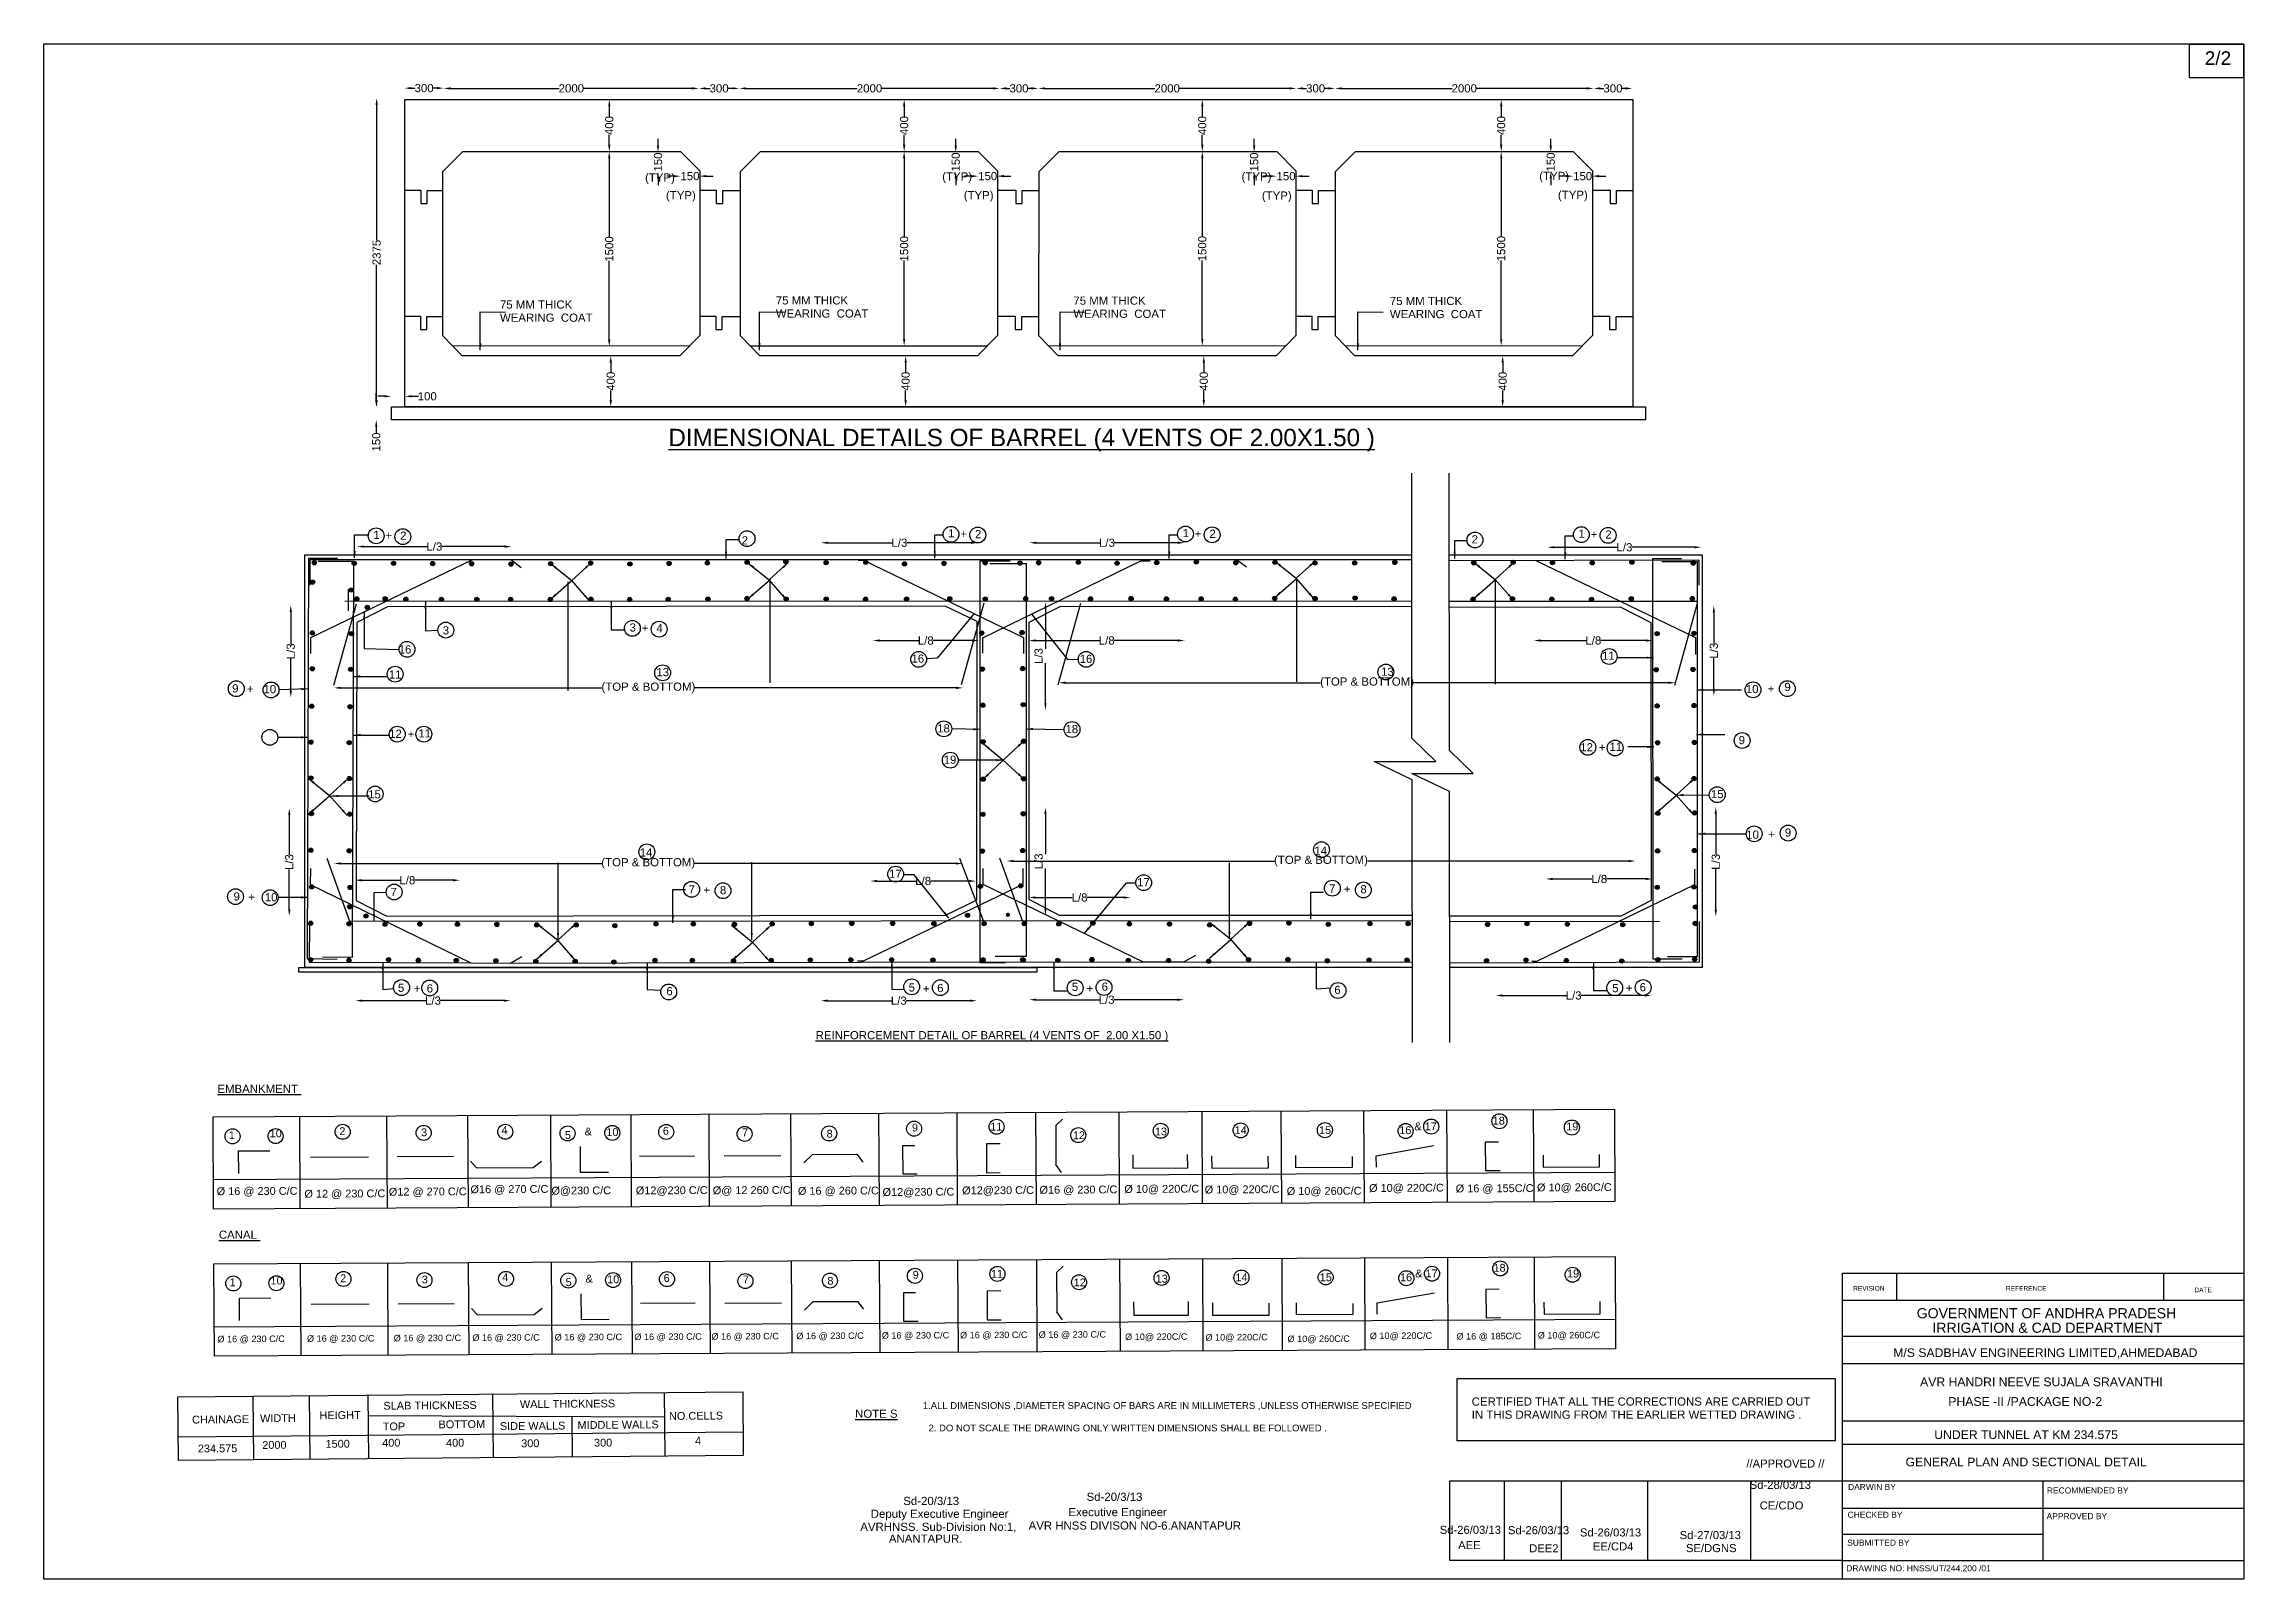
# Model space of a CAD drawing. Header units: millimetres. Extents: x 5124 to 11045679, y 2311 to 37851798.
# Drawn here: x 11023787 to 11031865, y 37845664 to 37851302 of the extents above; entities that cross this region are included whole.
import ezdxf

# ---------------------------------------------------------------- set-up
doc = ezdxf.new("R2010")
doc.units = ezdxf.units.MM
doc.header["$MEASUREMENT"] = 0
doc.layers.add('DIMENSION', color=7, linetype='Continuous')
doc.layers.add('TEXT', color=7, linetype='Continuous')
doc.styles.get("Standard").update_dxf_attribs({"font": 'arial.ttf', "height": 30})
doc.dimstyles.get("Standard").update_dxf_attribs({"dimtxt": 30, "dimasz": 25, "dimexe": 0.18, "dimexo": 0.0625, "dimgap": 0.09, "dimtad": 0, "dimdec": 0, "dimzin": 0, "dimdsep": 46, "dimtxsty": 'Standard', "dimcen": 0.09, "dimse1": 1, "dimse2": 1, "dimadec": 0, "dimazin": 0, "dimtfac": 1, "dimtdec": 0, "dimtofl": 0, "dimtmove": 0, "dimatfit": 3, "dimfxl": 0, "dimtolj": 1, "dimtzin": 0, "dimarcsym": 0})

msp = doc.modelspace()

# ---------------------------------------------------------------- texts
at = {"layer": 'DIMENSION', "color": 0}
for s, height, p in [('CERTIFIED THAT ALL THE CORRECTIONS ARE CARRIED OUT ', 30, (11029029.3, 37846300.9)), ('%%UNOTE S', 30, (11026765, 37846256.2)), ('1.ALL DIMENSIONS ,DIAMETER SPACING OF BARS ARE IN MILLIMETERS ,UNLESS OTHERWISE SPECIFIED', 25, (11027013.7, 37846288.6)), ('IN THIS DRAWING FROM THE EARLIER WETTED DRAWING .', 30, (11029029.3, 37846252.7)), ('2. DO NOT SCALE THE DRAWING ONLY WRITTEN DIMENSIONS SHALL BE FOLLOWED .', 25, (11027034.6, 37846206.2))]:
    msp.add_text(s, height=height, dxfattribs=at).set_placement(p)
at = {"layer": 'TEXT', "color": 0}
for s, height, p in [('2/2', 50, (11031720.8, 37851225.2)), ('(TYP)', 30, (11025993.9, 37850796.7)), ('(TYP)', 30, (11027085, 37850800.6)), ('(TYP)', 30, (11028184.1, 37850800.3)), ('(TYP)', 30, (11029277.2, 37850802.5)), ('(TYP)', 30, (11026070.7, 37850731.6)), ('(TYP)', 30, (11027164.1, 37850731.8)), ('(TYP)', 30, (11028258.8, 37850730.2)), ('(TYP)', 30, (11029346, 37850733)), ('75 MM THICK  ', 30, (11026474, 37850345.3)), ('75 MM THICK  ', 30, (11027566.6, 37850344.4)), ('75 MM THICK  ', 30, (11028728.7, 37850343.2)), ('WEARING  COAT ', 30, (11025461.1, 37850281.8)), ('75 MM THICK  ', 30, (11025461.1, 37850330)), ('WEARING  COAT', 30, (11026474, 37850297.1)), ('WEARING  COAT', 30, (11027566.6, 37850296.2)), ('WEARING  COAT', 30, (11028728.7, 37850295)), ('%%UDIMENSIONAL DETAILS OF BARREL (4 VENTS OF 2.00X1.50 )', 63.652, (11026079.7, 37849824.9)), ('1', 30, (11024996.2, 37849483.9)), ('+', 30, (11025040.5, 37849481.7)), ('2', 30, (11025094.4, 37849481.1)), ('2', 30, (11026348.6, 37849463.7)), ('1', 30, (11027107.1, 37849489.8)), ('+', 30, (11027151.5, 37849487.5)), ('2', 30, (11027205.3, 37849486.9)), ('1', 30, (11027967.9, 37849490.8)), ('+', 30, (11028012.2, 37849488.6)), ('2', 30, (11028066.1, 37849488)), ('2', 30, (11029028.9, 37849467.6)), ('1', 30, (11029421.6, 37849488.4)), ('+', 30, (11029465.9, 37849486.2)), ('2', 30, (11029519.8, 37849485.6)), ('3', 30, (11025251, 37849133.4)), ('3', 30, (11025937.2, 37849144)), ('+', 30, (11025981.5, 37849141.8)), ('4', 30, (11026035.4, 37849141.1)), ('16', 30, (11025089.2, 37849063.3)), ('11', 30, (11025053, 37848971)), ('13', 30, (11026035.5, 37848980)), ('16', 30, (11026972.1, 37849029.6)), ('16', 30, (11027589.7, 37849028.6)), ('13', 30, (11028696.5, 37848981.4)), ('11', 30, (11029507.6, 37849040.3)), ('9', 30, (11024477.7, 37848920.4)), ('+', 30, (11024531.9, 37848918.2)), ('10', 30, (11024592.5, 37848917.5)), ('10', 30, (11030035.8, 37848917.7)), ('+', 30, (11030116.1, 37848919.2)), ('9', 30, (11030177.5, 37848925.5)), ('12', 30, (11025054.2, 37848753.4)), ('+', 30, (11025122.3, 37848752.8)), ('11', 30, (11025161.5, 37848754.8)), ('18', 30, (11027066.5, 37848773.5)), ('18', 30, (11027537.4, 37848770.9)), ('9', 30, (11030009.6, 37848730.2)), ('19', 30, (11027090.3, 37848658.3)), ('12', 30, (11029427.9, 37848704.1)), ('+', 30, (11029495.9, 37848703.5)), ('11', 30, (11029535.1, 37848705.5)), ('15', 30, (11024976.9, 37848531.3)), ('15', 30, (11029907.7, 37848532)), ('14', 30, (11025974, 37848317.7)), ('14', 30, (11028451.5, 37848324.2)), ('10', 30, (11030037.2, 37848383)), ('+', 30, (11030117.5, 37848384.4)), ('9', 30, (11030178.9, 37848390.8)), ('17', 30, (11026889.7, 37848239.4)), ('9', 30, (11024482.7, 37848156.1)), ('10', 30, (11024597.5, 37848153.2)), ('7', 30, (11025059, 37848172.3)), ('7', 30, (11026153.9, 37848182)), ('+', 30, (11026208.1, 37848179.8)), ('8', 30, (11026268.6, 37848179.1)), ('17', 30, (11027800.3, 37848208.3)), ('7', 30, (11028505.6, 37848185.4)), ('+', 30, (11028559.8, 37848183.2)), ('8', 30, (11028620.4, 37848182.5)), ('+', 30, (11024536.9, 37848153.9)), ('5', 30, (11025086.6, 37847820.7)), ('+', 30, (11025144.7, 37847817.7)), ('6', 30, (11025192.2, 37847818.3)), ('6', 30, (11026072.1, 37847808.1)), ('5', 30, (11026961.8, 37847821.8)), ('+', 30, (11027013.8, 37847817.1)), ('6', 30, (11027066.4, 37847819.8)), ('5', 30, (11027560.8, 37847824)), ('+', 30, (11027614.8, 37847818.7)), ('6', 30, (11027670.6, 37847824.7)), ('6', 30, (11028524.7, 37847812.7)), ('5', 30, (11029545.5, 37847819.3)), ('+', 30, (11029595.1, 37847819.3)), ('6', 30, (11029645.9, 37847822.7)), ('%%UREINFORCEMENT DETAIL OF BARREL (4 VENTS OF  2.00 X1.50 )', 30, (11026620.3, 37847646.4)), ('%%UEMBANKMENT ', 30, (11024423.7, 37847449.2)), ('%%UCANAL ', 30, (11024428.8, 37846913.7)), ('REVISION ', 17.26, (11030430, 37846722.9)), ('REFERENCE ', 17.26, (11030990.8, 37846722.8)), ('DATE ', 17.26, (11031682.9, 37846717.2)), ('GOVERNMENT OF ANDHRA PRADESH ', 36.985, (11030663.2, 37846621.8)), ('IRRIGATION & CAD DEPARTMENT ', 36.985, (11030720.9, 37846568.3)), ('M/S SADBHAV ENGINEERING LIMITED,AHMEDABAD ', 32.053, (11030577.1, 37846479.2)), ('AVR HANDRI NEEVE SUJALA SRAVANTHI ', 32.053, (11030675.7, 37846372.1)), ('PHASE -II /PACKAGE NO-2', 32.053, (11030779.4, 37846299.9)), ('UNDER TUNNEL AT KM 234.575', 32.053, (11030727.8, 37846178.1)), ('//APPROVED //', 29.557, (11030037.8, 37846073.2)), ('GENERAL PLAN AND SECTIONAL DETAIL ', 32.053, (11030622.3, 37846077.8)), ('Sd-28/03/13', 29.557, (11030050.2, 37845995)), ('DARWIN BY ', 22.19, (11030411.1, 37845991.2)), ('       Sd-20/3/13', 30, (11026860.6, 37845935.7)), ('Executive Engineer ', 30, (11027548.6, 37845894.9)), ('Sd-20/3/13', 30, (11027615.1, 37845951)), ('CE/CDO', 29.56, (11030086.8, 37845919.5)), ('RECOMMENDED BY ', 22.191, (11031141.3, 37845978.1)), ('AVRHNSS. Sub-Division No:1,', 30, (11026784.2, 37845840.8)), ('Deputy Executive Engineer', 30, (11026822.7, 37845888.7)), ('AVR HNSS DIVISON NO-6.ANANTAPUR ', 30, (11027402.3, 37845845.4)), ('Sd-26/03/13', 29.557, (11028911.7, 37845829.9)), ('Sd-26/03/13', 29.557, (11029162.2, 37845828.5)), ('Sd-26/03/13', 29.557, (11029426.6, 37845820.3)), ('Sd-27/03/13', 29.557, (11029792.8, 37845810.6)), ('CHECKED BY ', 22.191, (11030409.5, 37845888.8)), ('APPROVED BY ', 22.191, (11031140.2, 37845883.7)), ('ANANTAPUR. ', 30, (11026889.2, 37845797.2)), ('AEE', 29.56, (11028979.5, 37845773.8)), ('DEE2', 29.56, (11029240.2, 37845761.9)), ('EE/CD4', 29.56, (11029474, 37845769.1)), ('SE/DGNS', 29.56, (11029815.9, 37845762.7)), ('SUBMITTED BY ', 22.191, (11030407.9, 37845786.4)), ('DRAWING NO: HNSS/UT/244.200 /01', 22.191, (11030404.6, 37845692.5))]:
    msp.add_text(s, height=height, dxfattribs=at).set_placement(p)
for s, height, rotation, p in [('1', 28.7, 0.30546, (11024465.4, 37847279.8)), ('10', 28.71, 0.30546, (11024615.4, 37847286.3)), ('2', 28.7, 0.30546, (11024871.4, 37847294.5)), ('3', 28.7, 0.30546, (11025171.5, 37847290.2)), ('4', 28.7, 0.30546, (11025466.7, 37847298.5)), ('5', 28.7, 0.30546, (11025699.5, 37847280.3)), ('&', 28.7, 0.30546, (11025772.2, 37847293.3)), ('10', 28.71, 0.30546, (11025851.7, 37847290.8)), ('6', 28.7, 0.30546, (11026059.2, 37847295.8)), ('7', 28.7, 0.30546, (11026350.3, 37847290.4)), ('8', 28.7, 0.30546, (11026660.6, 37847285.1)), ('9', 28.7, 0.30546, (11026973.8, 37847307.7)), ('11', 28.71, 0.30546, (11027261.1, 37847311)), ('12', 28.71, 0.30546, (11027564.7, 37847279.4)), ('13', 28.71, 0.30546, (11027865.8, 37847293.2)), ('14', 28.71, 0.30546, (11028158.5, 37847298.3)), ('15', 28.71, 0.30546, (11028468.4, 37847298.2)), ('16', 28.71, 0.30546, (11028763.1, 37847298)), ('& 17', 28.71, 0.30546, (11028818.7, 37847312.2)), ('18', 28.71, 0.30546, (11029106.3, 37847333)), ('19', 28.71, 0.30546, (11029376.3, 37847311.8)), ('Ø 16 @ 230 C/C', 28.711, 0.30546, (11024420.8, 37847073.8)), ('Ø 12 @ 230 C/C', 28.711, 0.30546, (11024743, 37847064.5)), ('Ø12 @ 270 C/C', 28.711, 0.30546, (11025053, 37847071.8)), ('Ø16 @ 270 C/C', 28.711, 0.30546, (11025352.9, 37847080.9)), ('Ø@230 C/C', 28.71, 0.30546, (11025650.2, 37847076)), ('Ø12@230 C/C', 28.711, 0.30546, (11025960.1, 37847076.7)), ('Ø@ 12 260 C/C ', 28.711, 0.30546, (11026242.5, 37847077.2)), ('Ø 16 @ 260 C/C', 28.711, 0.30546, (11026555.2, 37847075.1)), ('Ø12@230 C/C', 28.711, 0.30546, (11026866.1, 37847071)), ('Ø12@230 C/C', 28.711, 0.30546, (11027158.3, 37847076.8)), ('Ø16 @ 230 C/C', 28.711, 0.30546, (11027442.2, 37847079.1)), ('Ø 10@ 220C/C', 28.711, 0.30546, (11027753.7, 37847082)), ('Ø 10@ 220C/C', 28.711, 0.30546, (11028048.7, 37847080)), ('Ø 10@ 260C/C', 28.711, 0.30546, (11028350, 37847074.3)), ('Ø 10@ 220C/C', 28.711, 0.30546, (11028652.3, 37847085.6)), ('Ø 16 @ 155C/C', 28.711, 0.30546, (11028970.4, 37847083.9)), ('Ø 10@ 260C/C', 28.711, 0.30546, (11029268.9, 37847087.6)), ('18', 28.71, 0.30546, (11029109.2, 37846792.6)), ('1', 28.7, 0.30546, (11024468.3, 37846739.4)), ('10', 28.71, 0.30546, (11024618.3, 37846745.8)), ('2', 28.7, 0.30546, (11024874.2, 37846754)), ('3', 28.7, 0.30546, (11025174.4, 37846749.7)), ('4', 28.7, 0.30546, (11025469.6, 37846758)), ('5', 28.7, 0.30546, (11025702.4, 37846739.8)), ('&', 28.7, 0.30546, (11025775.1, 37846752.8)), ('10', 28.71, 0.30546, (11025854.6, 37846750.3)), ('6', 28.7, 0.30546, (11026062.1, 37846755.3)), ('7', 28.7, 0.30546, (11026353.2, 37846749.9)), ('8', 28.7, 0.30546, (11026663.5, 37846744.7)), ('9', 28.7, 0.30546, (11026976.7, 37846767.2)), ('11', 28.71, 0.30546, (11027263.9, 37846770.5)), ('12', 28.71, 0.30546, (11027567.6, 37846738.9)), ('13', 28.71, 0.30546, (11027868.7, 37846752.7)), ('14', 28.71, 0.30546, (11028161.4, 37846757.8)), ('15', 28.71, 0.30546, (11028471.3, 37846757.7)), ('16', 28.71, 0.30546, (11028766, 37846757.5)), ('& 17', 28.71, 0.30546, (11028821.6, 37846771.8)), ('19', 28.71, 0.30546, (11029379.1, 37846771.4)), ('Ø 16 @ 230 C/C', 23.926, 0.30546, (11025954.7, 37846541.5)), ('Ø 16 @ 230 C/C', 23.926, 0.30546, (11026237.6, 37846543)), ('Ø 16 @ 230 C/C', 23.926, 0.30546, (11026549.3, 37846544.7)), ('Ø 16 @ 230 C/C', 23.926, 0.30546, (11026863.2, 37846546.4)), ('Ø 16 @ 230 C/C', 23.926, 0.30546, (11027150.6, 37846547.9)), ('Ø 16 @ 230 C/C', 23.926, 0.30546, (11027439.2, 37846549.4)), ('Ø 10@ 220C/C', 23.926, 0.30546, (11027756.6, 37846541.5)), ('Ø 10@ 220C/C', 23.926, 0.30546, (11028655.1, 37846545.1)), ('Ø 16 @ 185C/C', 23.926, 0.30546, (11028973.3, 37846543.4)), ('Ø 10@ 260C/C', 23.926, 0.30546, (11029271.8, 37846547.1)), ('Ø 16 @ 230 C/C', 23.926, 0.30546, (11024423.7, 37846533.3)), ('Ø 16 @ 230 C/C', 23.926, 0.30546, (11024752.5, 37846535.1)), ('Ø 16 @ 230 C/C', 23.926, 0.30546, (11025070.9, 37846536.8)), ('Ø 16 @ 230 C/C', 23.926, 0.30546, (11025359.8, 37846538.3)), ('Ø 16 @ 230 C/C', 23.926, 0.30546, (11025662, 37846540)), ('Ø 10@ 220C/C', 23.926, 0.30546, (11028051.6, 37846539.5)), ('Ø 10@ 260C/C', 23.926, 0.30546, (11028352.9, 37846533.9)), ('CHAINAGE ', 28.68, 0.49845, (11024330.7, 37846235.1)), ('WIDTH', 28.68, 0.49845, (11024580.2, 37846239.9)), ('HEIGHT ', 28.68, 0.49845, (11024798.6, 37846250.9)), ('SLAB THICKNESS ', 28.678, 0.49845, (11025033.3, 37846285.9)), ('BOTTOM ', 28.68, 0.49845, (11025235.4, 37846217.4)), ('WALL THICKNESS ', 28.678, 0.49845, (11025534.4, 37846291.6)), ('MIDDLE WALLS ', 28.678, 0.49845, (11025746, 37846215)), ('NO.CELLS ', 28.68, 0.49845, (11026081.9, 37846248.3)), ('2000', 28.68, 0.49845, (11024588.4, 37846141.8)), ('1500', 28.68, 0.49845, (11024820.6, 37846146)), ('400', 28.68, 0.49845, (11025028.7, 37846150)), ('TOP ', 28.68, 0.49845, (11025030.7, 37846209.8)), ('400', 28.68, 0.49845, (11025263.2, 37846149.8)), ('SIDE WALLS', 28.68, 0.49845, (11025460.8, 37846211.2)), ('300', 28.68, 0.49845, (11025539.2, 37846147.8)), ('300', 28.68, 0.49845, (11025806.5, 37846150.2)), ('4', 28.7, 0.49845, (11026177.6, 37846157.6)), ('234.575', 28.68, 0.49845, (11024351.9, 37846128.8))]:
    msp.add_text(s, height=height, rotation=rotation, dxfattribs=at).set_placement(p)

# ---------------------------------------------------------------- blocks, each defined once
blk = doc.blocks.new('*D4')
at = {"layer": 'Defpoints', "color": 0, "transparency": 16777216}
for p in [(11025110.5, 37851143.5), (11025254.7, 37851139.9), (11025254.7, 37851138.9)]:
    blk.add_point(p, dxfattribs=at)
at = {"layer": 'DIMENSION', "color": 0, "lineweight": -2, "transparency": 16777216}
for p, q in [((11025135.5, 37851139.9), (11025149.4, 37851139.9)), ((11025229.7, 37851139.9), (11025215.8, 37851139.9))]:
    blk.add_line(p, q, dxfattribs=at)
at = {"layer": 'DIMENSION', "color": 0, "transparency": 16777216}
for points in [[(11025135.5, 37851144), (11025135.5, 37851135.7), (11025110.5, 37851139.9)], [(11025229.7, 37851144), (11025229.7, 37851135.7), (11025254.7, 37851139.9)]]:
    blk.add_solid(points, dxfattribs=at)
at = {"layer": 'DIMENSION', "color": 0, "transparency": 16777216, "insert": (11025182.6, 37851139.9), "char_height": 30, "attachment_point": 5}
blk.add_mtext('\\A1;300', dxfattribs=at)
blk = doc.blocks.new('*D5')
at = {"layer": 'Defpoints', "color": 0, "transparency": 16777216}
for p in [(11025254.7, 37851138.9), (11026191.7, 37851138.9), (11026191.7, 37851138.9)]:
    blk.add_point(p, dxfattribs=at)
at = {"layer": 'DIMENSION', "color": 0, "lineweight": -2, "transparency": 16777216}
for p, q in [((11025279.7, 37851138.9), (11025678.1, 37851138.9)), ((11026166.7, 37851138.9), (11025768.3, 37851138.9))]:
    blk.add_line(p, q, dxfattribs=at)
at = {"layer": 'DIMENSION', "color": 0, "transparency": 16777216}
for points in [[(11025279.7, 37851143.1), (11025279.7, 37851134.8), (11025254.7, 37851138.9)], [(11026166.7, 37851143.1), (11026166.7, 37851134.8), (11026191.7, 37851138.9)]]:
    blk.add_solid(points, dxfattribs=at)
at = {"layer": 'DIMENSION', "color": 0, "transparency": 16777216, "insert": (11025723.2, 37851138.9), "char_height": 30, "attachment_point": 5}
blk.add_mtext('\\A1;2000', dxfattribs=at)
blk = doc.blocks.new('*D6')
at = {"layer": 'Defpoints', "color": 0, "transparency": 16777216}
for p in [(11026191.7, 37851138.9), (11026340.1, 37851138.9), (11026340.1, 37851138.9)]:
    blk.add_point(p, dxfattribs=at)
at = {"layer": 'DIMENSION', "color": 0, "lineweight": -2, "transparency": 16777216}
for p, q in [((11026216.7, 37851138.9), (11026232.7, 37851138.9)), ((11026315.1, 37851138.9), (11026299.1, 37851138.9))]:
    blk.add_line(p, q, dxfattribs=at)
at = {"layer": 'DIMENSION', "color": 0, "transparency": 16777216}
for points in [[(11026216.7, 37851143.1), (11026216.7, 37851134.8), (11026191.7, 37851138.9)], [(11026315.1, 37851143.1), (11026315.1, 37851134.8), (11026340.1, 37851138.9)]]:
    blk.add_solid(points, dxfattribs=at)
at = {"layer": 'DIMENSION', "color": 0, "transparency": 16777216, "insert": (11026265.9, 37851138.9), "char_height": 30, "attachment_point": 5}
blk.add_mtext('\\A1;300', dxfattribs=at)
blk = doc.blocks.new('*D7')
at = {"layer": 'Defpoints', "color": 0, "transparency": 16777216}
for p in [(11026340.1, 37851138.9), (11027296.2, 37851138.9), (11027296.2, 37851138.9)]:
    blk.add_point(p, dxfattribs=at)
at = {"layer": 'DIMENSION', "color": 0, "lineweight": -2, "transparency": 16777216}
for p, q in [((11026365.1, 37851138.9), (11026773.1, 37851138.9)), ((11027271.2, 37851138.9), (11026863.3, 37851138.9))]:
    blk.add_line(p, q, dxfattribs=at)
at = {"layer": 'DIMENSION', "color": 0, "transparency": 16777216}
for points in [[(11026365.1, 37851143.1), (11026365.1, 37851134.8), (11026340.1, 37851138.9)], [(11027271.2, 37851143.1), (11027271.2, 37851134.8), (11027296.2, 37851138.9)]]:
    blk.add_solid(points, dxfattribs=at)
at = {"layer": 'DIMENSION', "color": 0, "transparency": 16777216, "insert": (11026818.2, 37851138.9), "char_height": 30, "attachment_point": 5}
blk.add_mtext('\\A1;2000', dxfattribs=at)
blk = doc.blocks.new('*D8')
at = {"layer": 'Defpoints', "color": 0, "transparency": 16777216}
for p in [(11027296.2, 37851138.9), (11027437.5, 37851138.9), (11027437.5, 37851138.9)]:
    blk.add_point(p, dxfattribs=at)
at = {"layer": 'DIMENSION', "color": 0, "lineweight": -2, "transparency": 16777216}
for p, q in [((11027321.2, 37851138.9), (11027333.7, 37851138.9)), ((11027412.5, 37851138.9), (11027400.1, 37851138.9))]:
    blk.add_line(p, q, dxfattribs=at)
at = {"layer": 'DIMENSION', "color": 0, "transparency": 16777216}
for points in [[(11027321.2, 37851143.1), (11027321.2, 37851134.8), (11027296.2, 37851138.9)], [(11027412.5, 37851143.1), (11027412.5, 37851134.8), (11027437.5, 37851138.9)]]:
    blk.add_solid(points, dxfattribs=at)
at = {"layer": 'DIMENSION', "color": 0, "transparency": 16777216, "insert": (11027366.9, 37851138.9), "char_height": 30, "attachment_point": 5}
blk.add_mtext('\\A1;300', dxfattribs=at)
blk = doc.blocks.new('*D9')
at = {"layer": 'Defpoints', "color": 0, "transparency": 16777216}
for p in [(11027437.5, 37851138.9), (11028384.8, 37851138.9), (11028384.8, 37851138.9)]:
    blk.add_point(p, dxfattribs=at)
at = {"layer": 'DIMENSION', "color": 0, "lineweight": -2, "transparency": 16777216}
for p, q in [((11027462.5, 37851138.9), (11027866.1, 37851138.9)), ((11028359.8, 37851138.9), (11027956.2, 37851138.9))]:
    blk.add_line(p, q, dxfattribs=at)
at = {"layer": 'DIMENSION', "color": 0, "transparency": 16777216}
for points in [[(11027462.5, 37851143.1), (11027462.5, 37851134.8), (11027437.5, 37851138.9)], [(11028359.8, 37851143.1), (11028359.8, 37851134.8), (11028384.8, 37851138.9)]]:
    blk.add_solid(points, dxfattribs=at)
at = {"layer": 'DIMENSION', "color": 0, "transparency": 16777216, "insert": (11027911.2, 37851138.9), "char_height": 30, "attachment_point": 5}
blk.add_mtext('\\A1;2000', dxfattribs=at)
blk = doc.blocks.new('*D10')
at = {"layer": 'Defpoints', "color": 0, "transparency": 16777216}
for p in [(11028384.8, 37851138.9), (11028527.2, 37851138.9), (11028527.2, 37851138.9)]:
    blk.add_point(p, dxfattribs=at)
at = {"layer": 'DIMENSION', "color": 0, "lineweight": -2, "transparency": 16777216}
for p, q in [((11028409.8, 37851138.9), (11028422.8, 37851138.9)), ((11028502.2, 37851138.9), (11028489.1, 37851138.9))]:
    blk.add_line(p, q, dxfattribs=at)
at = {"layer": 'DIMENSION', "color": 0, "transparency": 16777216}
for points in [[(11028409.8, 37851143.1), (11028409.8, 37851134.8), (11028384.8, 37851138.9)], [(11028502.2, 37851143.1), (11028502.2, 37851134.8), (11028527.2, 37851138.9)]]:
    blk.add_solid(points, dxfattribs=at)
at = {"layer": 'DIMENSION', "color": 0, "transparency": 16777216, "insert": (11028456, 37851138.9), "char_height": 30, "attachment_point": 5}
blk.add_mtext('\\A1;300', dxfattribs=at)
blk = doc.blocks.new('*D11')
at = {"layer": 'Defpoints', "color": 0, "transparency": 16777216}
for p in [(11028527.2, 37851138.9), (11029476.8, 37851138.9), (11029476.8, 37851138.9)]:
    blk.add_point(p, dxfattribs=at)
at = {"layer": 'DIMENSION', "color": 0, "lineweight": -2, "transparency": 16777216}
for p, q in [((11028552.2, 37851138.9), (11028956.9, 37851138.9)), ((11029451.8, 37851138.9), (11029047.1, 37851138.9))]:
    blk.add_line(p, q, dxfattribs=at)
at = {"layer": 'DIMENSION', "color": 0, "transparency": 16777216}
for points in [[(11028552.2, 37851143.1), (11028552.2, 37851134.8), (11028527.2, 37851138.9)], [(11029451.8, 37851143.1), (11029451.8, 37851134.8), (11029476.8, 37851138.9)]]:
    blk.add_solid(points, dxfattribs=at)
at = {"layer": 'DIMENSION', "color": 0, "transparency": 16777216, "insert": (11029002, 37851138.9), "char_height": 30, "attachment_point": 5}
blk.add_mtext('\\A1;2000', dxfattribs=at)
blk = doc.blocks.new('*D12')
at = {"layer": 'Defpoints', "color": 0, "transparency": 16777216}
for p in [(11029476.8, 37851138.9), (11029618.8, 37851138.9), (11029618.8, 37851138.9)]:
    blk.add_point(p, dxfattribs=at)
at = {"layer": 'DIMENSION', "color": 0, "lineweight": -2, "transparency": 16777216}
for p, q in [((11029501.8, 37851138.9), (11029514.7, 37851138.9)), ((11029593.8, 37851138.9), (11029581, 37851138.9))]:
    blk.add_line(p, q, dxfattribs=at)
at = {"layer": 'DIMENSION', "color": 0, "transparency": 16777216}
for points in [[(11029501.8, 37851143), (11029501.8, 37851134.7), (11029476.8, 37851138.9)], [(11029593.8, 37851143), (11029593.8, 37851134.7), (11029618.8, 37851138.9)]]:
    blk.add_solid(points, dxfattribs=at)
at = {"layer": 'DIMENSION', "color": 0, "transparency": 16777216, "insert": (11029547.8, 37851138.9), "char_height": 30, "attachment_point": 5}
blk.add_mtext('\\A1;300', dxfattribs=at)
blk = doc.blocks.new('*D13')
at = {"layer": 'Defpoints', "color": 0, "transparency": 16777216}
for p in [(11025867.9, 37850157), (11025867.9, 37850157), (11025867.9, 37849969.6)]:
    blk.add_point(p, dxfattribs=at)
at = {"layer": 'DIMENSION', "color": 0, "lineweight": -2, "transparency": 16777216}
for p, q in [((11025867.9, 37850132), (11025867.9, 37850097.1)), ((11025867.9, 37849994.6), (11025867.9, 37850029.5))]:
    blk.add_line(p, q, dxfattribs=at)
at = {"layer": 'DIMENSION', "color": 0, "transparency": 16777216}
for points in [[(11025863.7, 37850132), (11025872.1, 37850132), (11025867.9, 37850157)], [(11025863.7, 37849994.6), (11025872.1, 37849994.6), (11025867.9, 37849969.6)]]:
    blk.add_solid(points, dxfattribs=at)
at = {"layer": 'DIMENSION', "color": 0, "transparency": 16777216, "insert": (11025867.9, 37850063.3), "char_height": 30, "attachment_point": 5, "rotation": 90}
blk.add_mtext('\\A1;400', dxfattribs=at)
blk = doc.blocks.new('*D14')
at = {"layer": 'Defpoints', "color": 0, "transparency": 16777216}
for p in [(11025862.4, 37850906.7), (11025866, 37850906.7), (11025866, 37850191.3)]:
    blk.add_point(p, dxfattribs=at)
at = {"layer": 'DIMENSION', "color": 0, "lineweight": -2, "transparency": 16777216}
for p, q in [((11025862.4, 37850881.7), (11025862.4, 37850592.5)), ((11025862.4, 37850216.3), (11025862.4, 37850505.6))]:
    blk.add_line(p, q, dxfattribs=at)
at = {"layer": 'DIMENSION', "color": 0, "transparency": 16777216}
for points in [[(11025858.2, 37850881.7), (11025866.6, 37850881.7), (11025862.4, 37850906.7)], [(11025858.2, 37850216.3), (11025866.6, 37850216.3), (11025862.4, 37850191.3)]]:
    blk.add_solid(points, dxfattribs=at)
at = {"layer": 'DIMENSION', "color": 0, "transparency": 16777216, "insert": (11025862.4, 37850549), "char_height": 30, "attachment_point": 5, "rotation": 90}
blk.add_mtext('\\A1;1500', dxfattribs=at)
blk = doc.blocks.new('*D15')
at = {"layer": 'Defpoints', "color": 0, "transparency": 16777216}
for p in [(11025862.4, 37851098.1), (11025862.5, 37851098.1), (11025862.4, 37850906.7)]:
    blk.add_point(p, dxfattribs=at)
at = {"layer": 'DIMENSION', "color": 0, "lineweight": -2, "transparency": 16777216}
for p, q in [((11025862.5, 37851073.1), (11025862.5, 37851036.2)), ((11025862.5, 37850931.7), (11025862.5, 37850968.6))]:
    blk.add_line(p, q, dxfattribs=at)
at = {"layer": 'DIMENSION', "color": 0, "transparency": 16777216}
for points in [[(11025858.4, 37851073.1), (11025866.7, 37851073.1), (11025862.5, 37851098.1)], [(11025858.4, 37850931.7), (11025866.7, 37850931.7), (11025862.5, 37850906.7)]]:
    blk.add_solid(points, dxfattribs=at)
at = {"layer": 'DIMENSION', "color": 0, "transparency": 16777216, "insert": (11025862.5, 37851002.4), "char_height": 30, "attachment_point": 5, "rotation": 90}
blk.add_mtext('\\A1;400', dxfattribs=at)
blk = doc.blocks.new('*D16')
at = {"layer": 'Defpoints', "color": 0, "transparency": 16777216}
for p in [(11026950.7, 37850157), (11026950.7, 37850157), (11026950.7, 37849969.6)]:
    blk.add_point(p, dxfattribs=at)
at = {"layer": 'DIMENSION', "color": 0, "lineweight": -2, "transparency": 16777216}
for p, q in [((11026950.7, 37850132), (11026950.7, 37850097.1)), ((11026950.7, 37849994.6), (11026950.7, 37850029.5))]:
    blk.add_line(p, q, dxfattribs=at)
at = {"layer": 'DIMENSION', "color": 0, "transparency": 16777216}
for points in [[(11026946.5, 37850132), (11026954.9, 37850132), (11026950.7, 37850157)], [(11026946.5, 37849994.6), (11026954.9, 37849994.6), (11026950.7, 37849969.6)]]:
    blk.add_solid(points, dxfattribs=at)
at = {"layer": 'DIMENSION', "color": 0, "transparency": 16777216, "insert": (11026950.7, 37850063.3), "char_height": 30, "attachment_point": 5, "rotation": 90}
blk.add_mtext('\\A1;400', dxfattribs=at)
blk = doc.blocks.new('*D17')
at = {"layer": 'Defpoints', "color": 0, "transparency": 16777216}
for p in [(11026945.2, 37850906.7), (11026948.8, 37850906.7), (11026948.8, 37850193.5)]:
    blk.add_point(p, dxfattribs=at)
at = {"layer": 'DIMENSION', "color": 0, "lineweight": -2, "transparency": 16777216}
for p, q in [((11026945.2, 37850881.7), (11026945.2, 37850593.5)), ((11026945.2, 37850218.5), (11026945.2, 37850506.7))]:
    blk.add_line(p, q, dxfattribs=at)
at = {"layer": 'DIMENSION', "color": 0, "transparency": 16777216}
for points in [[(11026941, 37850881.7), (11026949.4, 37850881.7), (11026945.2, 37850906.7)], [(11026941, 37850218.5), (11026949.4, 37850218.5), (11026945.2, 37850193.5)]]:
    blk.add_solid(points, dxfattribs=at)
at = {"layer": 'DIMENSION', "color": 0, "transparency": 16777216, "insert": (11026945.2, 37850550.1), "char_height": 30, "attachment_point": 5, "rotation": 90}
blk.add_mtext('\\A1;1500', dxfattribs=at)
blk = doc.blocks.new('*D18')
at = {"layer": 'Defpoints', "color": 0, "transparency": 16777216}
for p in [(11026945.2, 37851098.1), (11026945.3, 37851098.1), (11026945.2, 37850906.7)]:
    blk.add_point(p, dxfattribs=at)
at = {"layer": 'DIMENSION', "color": 0, "lineweight": -2, "transparency": 16777216}
for p, q in [((11026945.3, 37851073.1), (11026945.3, 37851036.2)), ((11026945.3, 37850931.7), (11026945.3, 37850968.6))]:
    blk.add_line(p, q, dxfattribs=at)
at = {"layer": 'DIMENSION', "color": 0, "transparency": 16777216}
for points in [[(11026941.1, 37851073.1), (11026949.5, 37851073.1), (11026945.3, 37851098.1)], [(11026941.1, 37850931.7), (11026949.5, 37850931.7), (11026945.3, 37850906.7)]]:
    blk.add_solid(points, dxfattribs=at)
at = {"layer": 'DIMENSION', "color": 0, "transparency": 16777216, "insert": (11026945.3, 37851002.4), "char_height": 30, "attachment_point": 5, "rotation": 90}
blk.add_mtext('\\A1;400', dxfattribs=at)
blk = doc.blocks.new('*D19')
at = {"layer": 'Defpoints', "color": 0, "transparency": 16777216}
for p in [(11028045.5, 37850157), (11028045.5, 37850157), (11028045.5, 37849969.6)]:
    blk.add_point(p, dxfattribs=at)
at = {"layer": 'DIMENSION', "color": 0, "lineweight": -2, "transparency": 16777216}
for p, q in [((11028045.5, 37850132), (11028045.5, 37850097.1)), ((11028045.5, 37849994.6), (11028045.5, 37850029.5))]:
    blk.add_line(p, q, dxfattribs=at)
at = {"layer": 'DIMENSION', "color": 0, "transparency": 16777216}
for points in [[(11028041.4, 37850132), (11028049.7, 37850132), (11028045.5, 37850157)], [(11028041.4, 37849994.6), (11028049.7, 37849994.6), (11028045.5, 37849969.6)]]:
    blk.add_solid(points, dxfattribs=at)
at = {"layer": 'DIMENSION', "color": 0, "transparency": 16777216, "insert": (11028045.5, 37850063.3), "char_height": 30, "attachment_point": 5, "rotation": 90}
blk.add_mtext('\\A1;400', dxfattribs=at)
blk = doc.blocks.new('*D20')
at = {"layer": 'Defpoints', "color": 0, "transparency": 16777216}
for p in [(11028040, 37850906.7), (11028043.6, 37850906.7), (11028043.6, 37850193.8)]:
    blk.add_point(p, dxfattribs=at)
at = {"layer": 'DIMENSION', "color": 0, "lineweight": -2, "transparency": 16777216}
for p, q in [((11028040, 37850881.7), (11028040, 37850593.7)), ((11028040, 37850218.8), (11028040, 37850506.8))]:
    blk.add_line(p, q, dxfattribs=at)
at = {"layer": 'DIMENSION', "color": 0, "transparency": 16777216}
for points in [[(11028035.8, 37850881.7), (11028044.2, 37850881.7), (11028040, 37850906.7)], [(11028035.8, 37850218.8), (11028044.2, 37850218.8), (11028040, 37850193.8)]]:
    blk.add_solid(points, dxfattribs=at)
at = {"layer": 'DIMENSION', "color": 0, "transparency": 16777216, "insert": (11028040, 37850550.3), "char_height": 30, "attachment_point": 5, "rotation": 90}
blk.add_mtext('\\A1;1500', dxfattribs=at)
blk = doc.blocks.new('*D21')
at = {"layer": 'Defpoints', "color": 0, "transparency": 16777216}
for p in [(11028040, 37851098.1), (11028040.1, 37851098.1), (11028040, 37850906.7)]:
    blk.add_point(p, dxfattribs=at)
at = {"layer": 'DIMENSION', "color": 0, "lineweight": -2, "transparency": 16777216}
for p, q in [((11028040.1, 37851073.1), (11028040.1, 37851036.2)), ((11028040.1, 37850931.7), (11028040.1, 37850968.6))]:
    blk.add_line(p, q, dxfattribs=at)
at = {"layer": 'DIMENSION', "color": 0, "transparency": 16777216}
for points in [[(11028036, 37851073.1), (11028044.3, 37851073.1), (11028040.1, 37851098.1)], [(11028036, 37850931.7), (11028044.3, 37850931.7), (11028040.1, 37850906.7)]]:
    blk.add_solid(points, dxfattribs=at)
at = {"layer": 'DIMENSION', "color": 0, "transparency": 16777216, "insert": (11028040.1, 37851002.4), "char_height": 30, "attachment_point": 5, "rotation": 90}
blk.add_mtext('\\A1;400', dxfattribs=at)
blk = doc.blocks.new('*D22')
at = {"layer": 'Defpoints', "color": 0, "transparency": 16777216}
for p in [(11029143, 37850157), (11029143, 37850157), (11029143, 37849969.6)]:
    blk.add_point(p, dxfattribs=at)
at = {"layer": 'DIMENSION', "color": 0, "lineweight": -2, "transparency": 16777216}
for p, q in [((11029143, 37850132), (11029143, 37850097.1)), ((11029143, 37849994.6), (11029143, 37850029.5))]:
    blk.add_line(p, q, dxfattribs=at)
at = {"layer": 'DIMENSION', "color": 0, "transparency": 16777216}
for points in [[(11029138.9, 37850132), (11029147.2, 37850132), (11029143, 37850157)], [(11029138.9, 37849994.6), (11029147.2, 37849994.6), (11029143, 37849969.6)]]:
    blk.add_solid(points, dxfattribs=at)
at = {"layer": 'DIMENSION', "color": 0, "transparency": 16777216, "insert": (11029143, 37850063.3), "char_height": 30, "attachment_point": 5, "rotation": 90}
blk.add_mtext('\\A1;400', dxfattribs=at)
blk = doc.blocks.new('*D23')
at = {"layer": 'Defpoints', "color": 0, "transparency": 16777216}
for p in [(11029137.5, 37850906.7), (11029141.1, 37850906.7), (11029141.1, 37850193.8)]:
    blk.add_point(p, dxfattribs=at)
at = {"layer": 'DIMENSION', "color": 0, "lineweight": -2, "transparency": 16777216}
for p, q in [((11029137.5, 37850881.7), (11029137.5, 37850593.7)), ((11029137.5, 37850218.8), (11029137.5, 37850506.9))]:
    blk.add_line(p, q, dxfattribs=at)
at = {"layer": 'DIMENSION', "color": 0, "transparency": 16777216}
for points in [[(11029133.4, 37850881.7), (11029141.7, 37850881.7), (11029137.5, 37850906.7)], [(11029133.4, 37850218.8), (11029141.7, 37850218.8), (11029137.5, 37850193.8)]]:
    blk.add_solid(points, dxfattribs=at)
at = {"layer": 'DIMENSION', "color": 0, "transparency": 16777216, "insert": (11029137.5, 37850550.3), "char_height": 30, "attachment_point": 5, "rotation": 90}
blk.add_mtext('\\A1;1500', dxfattribs=at)
blk = doc.blocks.new('*D24')
at = {"layer": 'Defpoints', "color": 0, "transparency": 16777216}
for p in [(11029137.5, 37851098.1), (11029137.6, 37851098.1), (11029137.5, 37850906.7)]:
    blk.add_point(p, dxfattribs=at)
at = {"layer": 'DIMENSION', "color": 0, "lineweight": -2, "transparency": 16777216}
for p, q in [((11029137.6, 37851073.1), (11029137.6, 37851036.2)), ((11029137.6, 37850931.7), (11029137.6, 37850968.6))]:
    blk.add_line(p, q, dxfattribs=at)
at = {"layer": 'DIMENSION', "color": 0, "transparency": 16777216}
for points in [[(11029133.5, 37851073.1), (11029141.8, 37851073.1), (11029137.6, 37851098.1)], [(11029133.5, 37850931.7), (11029141.8, 37850931.7), (11029137.6, 37850906.7)]]:
    blk.add_solid(points, dxfattribs=at)
at = {"layer": 'DIMENSION', "color": 0, "transparency": 16777216, "insert": (11029137.6, 37851002.4), "char_height": 30, "attachment_point": 5, "rotation": 90}
blk.add_mtext('\\A1;400', dxfattribs=at)
blk = doc.blocks.new('*D25')
at = {"layer": 'Defpoints', "color": 0, "transparency": 16777216}
for p in [(11025062.3, 37849969.6), (11025112.3, 37850007.9), (11025112.3, 37849969.6)]:
    blk.add_point(p, dxfattribs=at)
at = {"layer": 'DIMENSION', "color": 0, "lineweight": -2, "transparency": 16777216}
for p, q in [((11025037.3, 37850007.9), (11025012.3, 37850007.9)), ((11025137.3, 37850007.9), (11025162.3, 37850007.9))]:
    blk.add_line(p, q, dxfattribs=at)
at = {"layer": 'DIMENSION', "color": 0, "transparency": 16777216}
for points in [[(11025037.3, 37850012.1), (11025037.3, 37850003.7), (11025062.3, 37850007.9)], [(11025137.3, 37850012.1), (11025137.3, 37850003.7), (11025112.3, 37850007.9)]]:
    blk.add_solid(points, dxfattribs=at)
at = {"layer": 'DIMENSION', "color": 0, "transparency": 16777216, "insert": (11025194, 37850007.9), "char_height": 30, "attachment_point": 5}
blk.add_mtext('\\A1;100', dxfattribs=at)
blk = doc.blocks.new('*D26')
at = {"layer": 'Defpoints', "color": 0, "transparency": 16777216}
for p in [(11025006.9, 37849969.6), (11025062.3, 37849969.6), (11025062.3, 37849921.7)]:
    blk.add_point(p, dxfattribs=at)
at = {"layer": 'DIMENSION', "color": 0, "lineweight": -2, "transparency": 16777216}
for p, q in [((11025006.9, 37849994.6), (11025006.9, 37850019.6)), ((11025006.9, 37849896.7), (11025006.9, 37849871.7))]:
    blk.add_line(p, q, dxfattribs=at)
at = {"layer": 'DIMENSION', "color": 0, "transparency": 16777216}
for points in [[(11025002.7, 37849994.6), (11025011, 37849994.6), (11025006.9, 37849969.6)], [(11025002.7, 37849896.7), (11025011, 37849896.7), (11025006.9, 37849921.7)]]:
    blk.add_solid(points, dxfattribs=at)
at = {"layer": 'DIMENSION', "color": 0, "transparency": 16777216, "insert": (11025006.9, 37849840), "char_height": 30, "attachment_point": 5, "rotation": 90}
blk.add_mtext('\\A1;150', dxfattribs=at)
blk = doc.blocks.new('*D27')
at = {"layer": 'Defpoints', "color": 0, "transparency": 16777216}
for p in [(11025006.9, 37851102.9), (11025008.3, 37851102.9), (11025006.9, 37849969.6)]:
    blk.add_point(p, dxfattribs=at)
at = {"layer": 'DIMENSION', "color": 0, "lineweight": -2, "transparency": 16777216}
for p, q in [((11025008.3, 37851077.9), (11025008.3, 37850581.5)), ((11025008.3, 37849994.6), (11025008.3, 37850491))]:
    blk.add_line(p, q, dxfattribs=at)
at = {"layer": 'DIMENSION', "color": 0, "transparency": 16777216}
for points in [[(11025004.1, 37851077.9), (11025012.5, 37851077.9), (11025008.3, 37851102.9)], [(11025004.1, 37849994.6), (11025012.5, 37849994.6), (11025008.3, 37849969.6)]]:
    blk.add_solid(points, dxfattribs=at)
at = {"layer": 'DIMENSION', "color": 0, "transparency": 16777216, "insert": (11025008.3, 37850536.2), "char_height": 30, "attachment_point": 5, "rotation": 90}
blk.add_mtext('\\A1;2375', dxfattribs=at)
blk = doc.blocks.new('*D28')
at = {"layer": 'Defpoints', "color": 0, "transparency": 16777216}
for p in [(11024701.8, 37849240.4), (11024693, 37848902.4), (11024701.8, 37848902.4)]:
    blk.add_point(p, dxfattribs=at)
at = {"layer": 'DIMENSION', "color": 0, "lineweight": -2, "transparency": 16777216}
for p, q in [((11024693, 37849215.4), (11024693, 37849098.2)), ((11024693, 37848927.4), (11024693, 37849044.7))]:
    blk.add_line(p, q, dxfattribs=at)
at = {"layer": 'DIMENSION', "color": 0, "transparency": 16777216}
for points in [[(11024688.9, 37849215.4), (11024697.2, 37849215.4), (11024693, 37849240.4)], [(11024688.9, 37848927.4), (11024697.2, 37848927.4), (11024693, 37848902.4)]]:
    blk.add_solid(points, dxfattribs=at)
at = {"layer": 'DIMENSION', "color": 0, "transparency": 16777216, "insert": (11024693, 37849071.4), "char_height": 30, "attachment_point": 5, "rotation": 90}
blk.add_mtext('\\A1;L/3', dxfattribs=at)
blk = doc.blocks.new('*D29')
at = {"layer": 'Defpoints', "color": 0, "transparency": 16777216}
for p in [(11024703.2, 37848495.1), (11024687.5, 37848099), (11024703.2, 37848099)]:
    blk.add_point(p, dxfattribs=at)
at = {"layer": 'DIMENSION', "color": 0, "lineweight": -2, "transparency": 16777216}
for p, q in [((11024687.5, 37848470.1), (11024687.5, 37848323.8)), ((11024687.5, 37848124), (11024687.5, 37848270.3))]:
    blk.add_line(p, q, dxfattribs=at)
at = {"layer": 'DIMENSION', "color": 0, "transparency": 16777216}
for points in [[(11024683.3, 37848470.1), (11024691.7, 37848470.1), (11024687.5, 37848495.1)], [(11024683.3, 37848124), (11024691.7, 37848124), (11024687.5, 37848099)]]:
    blk.add_solid(points, dxfattribs=at)
at = {"layer": 'DIMENSION', "color": 0, "transparency": 16777216, "insert": (11024687.5, 37848297), "char_height": 30, "attachment_point": 5, "rotation": 90}
blk.add_mtext('\\A1;L/3', dxfattribs=at)
blk = doc.blocks.new('*D30')
at = {"layer": 'Defpoints', "color": 0, "transparency": 16777216}
for p in [(11024930.6, 37847792.4), (11025499.6, 37847792.4), (11025499.6, 37847788.3)]:
    blk.add_point(p, dxfattribs=at)
at = {"layer": 'DIMENSION', "color": 0, "lineweight": -2, "transparency": 16777216}
for p, q in [((11024955.6, 37847788.3), (11025188.3, 37847788.3)), ((11025474.6, 37847788.3), (11025241.8, 37847788.3))]:
    blk.add_line(p, q, dxfattribs=at)
at = {"layer": 'DIMENSION', "color": 0, "transparency": 16777216}
for points in [[(11024955.6, 37847792.4), (11024955.6, 37847784.1), (11024930.6, 37847788.3)], [(11025474.6, 37847792.4), (11025474.6, 37847784.1), (11025499.6, 37847788.3)]]:
    blk.add_solid(points, dxfattribs=at)
at = {"layer": 'DIMENSION', "color": 0, "transparency": 16777216, "insert": (11025215.1, 37847788.3), "char_height": 30, "attachment_point": 5}
blk.add_mtext('\\A1;L/3', dxfattribs=at)
blk = doc.blocks.new('*D31')
at = {"layer": 'Defpoints', "color": 0, "transparency": 16777216}
for p in [(11026638.8, 37847791.6), (11027212.3, 37847791.6), (11027212.3, 37847788.1)]:
    blk.add_point(p, dxfattribs=at)
at = {"layer": 'DIMENSION', "color": 0, "lineweight": -2, "transparency": 16777216}
for p, q in [((11026663.8, 37847788.1), (11026898.8, 37847788.1)), ((11027187.3, 37847788.1), (11026952.3, 37847788.1))]:
    blk.add_line(p, q, dxfattribs=at)
at = {"layer": 'DIMENSION', "color": 0, "transparency": 16777216}
for points in [[(11026663.8, 37847792.3), (11026663.8, 37847784), (11026638.8, 37847788.1)], [(11027187.3, 37847792.3), (11027187.3, 37847784), (11027212.3, 37847788.1)]]:
    blk.add_solid(points, dxfattribs=at)
at = {"layer": 'DIMENSION', "color": 0, "transparency": 16777216, "insert": (11026925.5, 37847788.1), "char_height": 30, "attachment_point": 5}
blk.add_mtext('\\A1;L/3', dxfattribs=at)
blk = doc.blocks.new('*D32')
at = {"layer": 'Defpoints', "color": 0, "transparency": 16777216}
for p in [(11027404.9, 37847801.9), (11027972.6, 37847801.9), (11027972.6, 37847791.6)]:
    blk.add_point(p, dxfattribs=at)
at = {"layer": 'DIMENSION', "color": 0, "lineweight": -2, "transparency": 16777216}
for p, q in [((11027429.9, 37847791.6), (11027662, 37847791.6)), ((11027947.6, 37847791.6), (11027715.5, 37847791.6))]:
    blk.add_line(p, q, dxfattribs=at)
at = {"layer": 'DIMENSION', "color": 0, "transparency": 16777216}
for points in [[(11027429.9, 37847795.8), (11027429.9, 37847787.4), (11027404.9, 37847791.6)], [(11027947.6, 37847795.8), (11027947.6, 37847787.4), (11027972.6, 37847791.6)]]:
    blk.add_solid(points, dxfattribs=at)
at = {"layer": 'DIMENSION', "color": 0, "transparency": 16777216, "insert": (11027688.7, 37847791.6), "char_height": 30, "attachment_point": 5}
blk.add_mtext('\\A1;L/3', dxfattribs=at)
blk = doc.blocks.new('*D33')
at = {"layer": 'Defpoints', "color": 0, "transparency": 16777216}
for p in [(11029118, 37847791), (11029689, 37847807.2), (11029689, 37847791)]:
    blk.add_point(p, dxfattribs=at)
at = {"layer": 'DIMENSION', "color": 0, "lineweight": -2, "transparency": 16777216}
for p, q in [((11029143, 37847807.2), (11029376.7, 37847807.2)), ((11029664, 37847807.2), (11029430.2, 37847807.2))]:
    blk.add_line(p, q, dxfattribs=at)
at = {"layer": 'DIMENSION', "color": 0, "transparency": 16777216}
for points in [[(11029143, 37847811.4), (11029143, 37847803), (11029118, 37847807.2)], [(11029664, 37847811.4), (11029664, 37847803), (11029689, 37847807.2)]]:
    blk.add_solid(points, dxfattribs=at)
at = {"layer": 'DIMENSION', "color": 0, "transparency": 16777216, "insert": (11029403.5, 37847807.2), "char_height": 30, "attachment_point": 5}
blk.add_mtext('\\A1;L/3 ', dxfattribs=at)
blk = doc.blocks.new('*D34')
at = {"layer": 'Defpoints', "color": 0, "transparency": 16777216}
for p in [(11029921, 37848498.9), (11029925.5, 37848498.9), (11029921, 37848097.2)]:
    blk.add_point(p, dxfattribs=at)
at = {"layer": 'DIMENSION', "color": 0, "lineweight": -2, "transparency": 16777216}
for p, q in [((11029925.5, 37848473.9), (11029925.5, 37848324.7)), ((11029925.5, 37848122.2), (11029925.5, 37848271.3))]:
    blk.add_line(p, q, dxfattribs=at)
at = {"layer": 'DIMENSION', "color": 0, "transparency": 16777216}
for points in [[(11029921.3, 37848473.9), (11029929.6, 37848473.9), (11029925.5, 37848498.9)], [(11029921.3, 37848122.2), (11029929.6, 37848122.2), (11029925.5, 37848097.2)]]:
    blk.add_solid(points, dxfattribs=at)
at = {"layer": 'DIMENSION', "color": 0, "transparency": 16777216, "insert": (11029925.5, 37848298), "char_height": 30, "attachment_point": 5, "rotation": 90}
blk.add_mtext('\\A1;L/3 ', dxfattribs=at)
blk = doc.blocks.new('*D35')
at = {"layer": 'Defpoints', "color": 0, "transparency": 16777216}
for p in [(11029918.4, 37849239.1), (11029923.4, 37849239.1), (11029922, 37848907.6)]:
    blk.add_point(p, dxfattribs=at)
at = {"layer": 'DIMENSION', "color": 0, "lineweight": -2, "transparency": 16777216}
for p, q in [((11029918.4, 37849214.1), (11029918.4, 37849100.1)), ((11029918.4, 37848932.6), (11029918.4, 37849046.6))]:
    blk.add_line(p, q, dxfattribs=at)
at = {"layer": 'DIMENSION', "color": 0, "transparency": 16777216}
for points in [[(11029914.2, 37849214.1), (11029922.5, 37849214.1), (11029918.4, 37849239.1)], [(11029914.2, 37848932.6), (11029922.5, 37848932.6), (11029918.4, 37848907.6)]]:
    blk.add_solid(points, dxfattribs=at)
at = {"layer": 'DIMENSION', "color": 0, "transparency": 16777216, "insert": (11029918.4, 37849073.3), "char_height": 30, "attachment_point": 5, "rotation": 90}
blk.add_mtext('\\A1;L/3', dxfattribs=at)
blk = doc.blocks.new('*D36')
at = {"layer": 'Defpoints', "color": 0, "transparency": 16777216}
for p in [(11029257.5, 37849110.6), (11029694.2, 37849111), (11029694.2, 37849111)]:
    blk.add_point(p, dxfattribs=at)
at = {"layer": 'DIMENSION', "color": 0, "lineweight": -2, "transparency": 16777216}
for p, q in [((11029282.5, 37849111), (11029449.1, 37849111)), ((11029669.2, 37849111), (11029502.6, 37849111))]:
    blk.add_line(p, q, dxfattribs=at)
at = {"layer": 'DIMENSION', "color": 0, "transparency": 16777216}
for points in [[(11029282.5, 37849115.1), (11029282.5, 37849106.8), (11029257.5, 37849111)], [(11029669.2, 37849115.1), (11029669.2, 37849106.8), (11029694.2, 37849111)]]:
    blk.add_solid(points, dxfattribs=at)
at = {"layer": 'DIMENSION', "color": 0, "transparency": 16777216, "insert": (11029475.8, 37849111), "char_height": 30, "attachment_point": 5}
blk.add_mtext('\\A1;L/8', dxfattribs=at)
blk = doc.blocks.new('*D37')
at = {"layer": 'Defpoints', "color": 0, "transparency": 16777216}
for p in [(11027402.9, 37849110.6), (11027975.5, 37849111), (11027975.5, 37849111)]:
    blk.add_point(p, dxfattribs=at)
at = {"layer": 'DIMENSION', "color": 0, "lineweight": -2, "transparency": 16777216}
for p, q in [((11027427.9, 37849111), (11027662.4, 37849111)), ((11027950.5, 37849111), (11027716, 37849111))]:
    blk.add_line(p, q, dxfattribs=at)
at = {"layer": 'DIMENSION', "color": 0, "transparency": 16777216}
for points in [[(11027427.9, 37849115.1), (11027427.9, 37849106.8), (11027402.9, 37849111)], [(11027950.5, 37849115.1), (11027950.5, 37849106.8), (11027975.5, 37849111)]]:
    blk.add_solid(points, dxfattribs=at)
at = {"layer": 'DIMENSION', "color": 0, "transparency": 16777216, "insert": (11027689.2, 37849111), "char_height": 30, "attachment_point": 5}
blk.add_mtext('\\A1;L/8', dxfattribs=at)
blk = doc.blocks.new('*D38')
at = {"layer": 'Defpoints', "color": 0, "transparency": 16777216}
for p in [(11026830, 37849111), (11027219.3, 37849111), (11027219.3, 37849111)]:
    blk.add_point(p, dxfattribs=at)
at = {"layer": 'DIMENSION', "color": 0, "lineweight": -2, "transparency": 16777216}
for p, q in [((11026855, 37849111), (11026997.9, 37849111)), ((11027194.3, 37849111), (11027051.4, 37849111))]:
    blk.add_line(p, q, dxfattribs=at)
at = {"layer": 'DIMENSION', "color": 0, "transparency": 16777216}
for points in [[(11026855, 37849115.1), (11026855, 37849106.8), (11026830, 37849111)], [(11027194.3, 37849115.1), (11027194.3, 37849106.8), (11027219.3, 37849111)]]:
    blk.add_solid(points, dxfattribs=at)
at = {"layer": 'DIMENSION', "color": 0, "transparency": 16777216, "insert": (11027024.6, 37849111), "char_height": 30, "attachment_point": 5}
blk.add_mtext('\\A1;L/8', dxfattribs=at)
blk = doc.blocks.new('*D39')
at = {"layer": 'Defpoints', "color": 0, "transparency": 16777216}
for p in [(11024851.3, 37848960.1), (11027160.8, 37848983.3), (11027160.8, 37848937)]:
    blk.add_point(p, dxfattribs=at)
at = {"layer": 'DIMENSION', "color": 0, "lineweight": -2, "transparency": 16777216}
for p, q in [((11024876.3, 37848937), (11025835.7, 37848937)), ((11027135.8, 37848937), (11026176.4, 37848937))]:
    blk.add_line(p, q, dxfattribs=at)
at = {"layer": 'DIMENSION', "color": 0, "transparency": 16777216}
for points in [[(11024876.3, 37848941.2), (11024876.3, 37848932.8), (11024851.3, 37848937)], [(11027135.8, 37848941.2), (11027135.8, 37848932.8), (11027160.8, 37848937)]]:
    blk.add_solid(points, dxfattribs=at)
at = {"layer": 'DIMENSION', "color": 0, "transparency": 16777216, "insert": (11026006.1, 37848937), "char_height": 30, "attachment_point": 5}
blk.add_mtext('\\A1;(TOP & BOTTOM)', dxfattribs=at)
blk = doc.blocks.new('*D40')
at = {"layer": 'Defpoints', "color": 0, "transparency": 16777216}
for p in [(11027513.3, 37848978.9), (11029776.6, 37848955.8), (11029776.6, 37848955.8)]:
    blk.add_point(p, dxfattribs=at)
at = {"layer": 'DIMENSION', "color": 0, "lineweight": -2, "transparency": 16777216}
for p, q in [((11027538.3, 37848955.8), (11028474.6, 37848955.8)), ((11029751.6, 37848955.8), (11028815.3, 37848955.8))]:
    blk.add_line(p, q, dxfattribs=at)
at = {"layer": 'DIMENSION', "color": 0, "transparency": 16777216}
for points in [[(11027538.3, 37848960), (11027538.3, 37848951.7), (11027513.3, 37848955.8)], [(11029751.6, 37848960), (11029751.6, 37848951.7), (11029776.6, 37848955.8)]]:
    blk.add_solid(points, dxfattribs=at)
at = {"layer": 'DIMENSION', "color": 0, "transparency": 16777216, "insert": (11028645, 37848955.8), "char_height": 30, "attachment_point": 5}
blk.add_mtext('\\A1;(TOP & BOTTOM)', dxfattribs=at)
blk = doc.blocks.new('*D41')
at = {"layer": 'Defpoints', "color": 0, "transparency": 16777216}
for p in [(11024850.8, 37848315.2), (11027160.3, 37848338.4), (11027160.3, 37848292.1)]:
    blk.add_point(p, dxfattribs=at)
at = {"layer": 'DIMENSION', "color": 0, "lineweight": -2, "transparency": 16777216}
for p, q in [((11024875.8, 37848292.1), (11025835.2, 37848292.1)), ((11027135.3, 37848292.1), (11026175.9, 37848292.1))]:
    blk.add_line(p, q, dxfattribs=at)
at = {"layer": 'DIMENSION', "color": 0, "transparency": 16777216}
for points in [[(11024875.8, 37848296.2), (11024875.8, 37848287.9), (11024850.8, 37848292.1)], [(11027135.3, 37848296.2), (11027135.3, 37848287.9), (11027160.3, 37848292.1)]]:
    blk.add_solid(points, dxfattribs=at)
at = {"layer": 'DIMENSION', "color": 0, "transparency": 16777216, "insert": (11026005.5, 37848292.1), "char_height": 30, "attachment_point": 5}
blk.add_mtext('\\A1;(TOP & BOTTOM)', dxfattribs=at)
blk = doc.blocks.new('*D42')
at = {"layer": 'Defpoints', "color": 0, "transparency": 16777216}
for p in [(11029630.5, 37848347.4), (11027321, 37848324.2), (11029630.5, 37848301.1)]:
    blk.add_point(p, dxfattribs=at)
at = {"layer": 'DIMENSION', "color": 0, "lineweight": -2, "transparency": 16777216}
for p, q in [((11027346, 37848301.1), (11028305.4, 37848301.1)), ((11029605.5, 37848301.1), (11028646.1, 37848301.1))]:
    blk.add_line(p, q, dxfattribs=at)
at = {"layer": 'DIMENSION', "color": 0, "transparency": 16777216}
for points in [[(11027346, 37848305.3), (11027346, 37848296.9), (11027321, 37848301.1)], [(11029605.5, 37848305.3), (11029605.5, 37848296.9), (11029630.5, 37848301.1)]]:
    blk.add_solid(points, dxfattribs=at)
at = {"layer": 'DIMENSION', "color": 0, "transparency": 16777216, "insert": (11028475.7, 37848301.1), "char_height": 30, "attachment_point": 5}
blk.add_mtext('\\A1;(TOP & BOTTOM)', dxfattribs=at)
blk = doc.blocks.new('*D43')
at = {"layer": 'Defpoints', "color": 0, "transparency": 16777216}
for p in [(11024928.1, 37848233.4), (11025313.8, 37848233.4), (11025313.8, 37848230.4)]:
    blk.add_point(p, dxfattribs=at)
at = {"layer": 'DIMENSION', "color": 0, "lineweight": -2, "transparency": 16777216}
for p, q in [((11024953.1, 37848230.4), (11025094.2, 37848230.4)), ((11025288.8, 37848230.4), (11025147.7, 37848230.4))]:
    blk.add_line(p, q, dxfattribs=at)
at = {"layer": 'DIMENSION', "color": 0, "transparency": 16777216}
for points in [[(11024953.1, 37848234.6), (11024953.1, 37848226.3), (11024928.1, 37848230.4)], [(11025288.8, 37848234.6), (11025288.8, 37848226.3), (11025313.8, 37848230.4)]]:
    blk.add_solid(points, dxfattribs=at)
at = {"layer": 'DIMENSION', "color": 0, "transparency": 16777216, "insert": (11025121, 37848230.4), "char_height": 30, "attachment_point": 5}
blk.add_mtext('\\A1;L/8', dxfattribs=at)
blk = doc.blocks.new('*D44')
at = {"layer": 'Defpoints', "color": 0, "transparency": 16777216}
for p in [(11026821, 37848232), (11027209, 37848232), (11027209, 37848227.6)]:
    blk.add_point(p, dxfattribs=at)
at = {"layer": 'DIMENSION', "color": 0, "lineweight": -2, "transparency": 16777216}
for p, q in [((11026846, 37848227.6), (11026988.2, 37848227.6)), ((11027184, 37848227.6), (11027041.7, 37848227.6))]:
    blk.add_line(p, q, dxfattribs=at)
at = {"layer": 'DIMENSION', "color": 0, "transparency": 16777216}
for points in [[(11026846, 37848231.8), (11026846, 37848223.5), (11026821, 37848227.6)], [(11027184, 37848231.8), (11027184, 37848223.5), (11027209, 37848227.6)]]:
    blk.add_solid(points, dxfattribs=at)
at = {"layer": 'DIMENSION', "color": 0, "transparency": 16777216, "insert": (11027015, 37848227.6), "char_height": 30, "attachment_point": 5}
blk.add_mtext('\\A1;L/8 ', dxfattribs=at)
blk = doc.blocks.new('*D45')
at = {"layer": 'Defpoints', "color": 0, "transparency": 16777216}
for p in [(11027402.2, 37848158.6), (11027776.4, 37848167.1), (11027776.4, 37848158.6)]:
    blk.add_point(p, dxfattribs=at)
at = {"layer": 'DIMENSION', "color": 0, "lineweight": -2, "transparency": 16777216}
for p, q in [((11027427.2, 37848167.1), (11027562.5, 37848167.1)), ((11027751.4, 37848167.1), (11027616.1, 37848167.1))]:
    blk.add_line(p, q, dxfattribs=at)
at = {"layer": 'DIMENSION', "color": 0, "transparency": 16777216}
for points in [[(11027427.2, 37848171.2), (11027427.2, 37848162.9), (11027402.2, 37848167.1)], [(11027751.4, 37848171.2), (11027751.4, 37848162.9), (11027776.4, 37848167.1)]]:
    blk.add_solid(points, dxfattribs=at)
at = {"layer": 'DIMENSION', "color": 0, "transparency": 16777216, "insert": (11027589.3, 37848167.1), "char_height": 30, "attachment_point": 5}
blk.add_mtext('\\A1;L/8 ', dxfattribs=at)
blk = doc.blocks.new('*D46')
at = {"layer": 'Defpoints', "color": 0, "transparency": 16777216}
for p in [(11029301.3, 37848231.1), (11029693.3, 37848235.1), (11029693.3, 37848231.1)]:
    blk.add_point(p, dxfattribs=at)
at = {"layer": 'DIMENSION', "color": 0, "lineweight": -2, "transparency": 16777216}
for p, q in [((11029326.3, 37848235.1), (11029470.5, 37848235.1)), ((11029668.3, 37848235.1), (11029524.1, 37848235.1))]:
    blk.add_line(p, q, dxfattribs=at)
at = {"layer": 'DIMENSION', "color": 0, "transparency": 16777216}
for points in [[(11029326.3, 37848239.3), (11029326.3, 37848231), (11029301.3, 37848235.1)], [(11029668.3, 37848239.3), (11029668.3, 37848231), (11029693.3, 37848235.1)]]:
    blk.add_solid(points, dxfattribs=at)
at = {"layer": 'DIMENSION', "color": 0, "transparency": 16777216, "insert": (11029497.3, 37848235.1), "char_height": 30, "attachment_point": 5}
blk.add_mtext('\\A1;L/8 ', dxfattribs=at)
blk = doc.blocks.new('*D47')
at = {"layer": 'Defpoints', "color": 0, "transparency": 16777216}
for p in [(11026041.6, 37850903.6), (11026043.8, 37850903.6), (11026043.8, 37850833.2)]:
    blk.add_point(p, dxfattribs=at)
at = {"layer": 'DIMENSION', "color": 0, "lineweight": -2, "transparency": 16777216}
for p, q in [((11026041.6, 37850928.6), (11026041.6, 37850953.6)), ((11026041.6, 37850808.2), (11026041.6, 37850783.2))]:
    blk.add_line(p, q, dxfattribs=at)
at = {"layer": 'DIMENSION', "color": 0, "transparency": 16777216}
for points in [[(11026037.4, 37850928.6), (11026045.7, 37850928.6), (11026041.6, 37850903.6)], [(11026037.4, 37850808.2), (11026045.7, 37850808.2), (11026041.6, 37850833.2)]]:
    blk.add_solid(points, dxfattribs=at)
at = {"layer": 'DIMENSION', "color": 0, "transparency": 16777216, "insert": (11026041.6, 37850868.4), "char_height": 30, "attachment_point": 5, "rotation": 90}
blk.add_mtext('\\A1;150', dxfattribs=at)
blk = doc.blocks.new('*D48')
at = {"layer": 'Defpoints', "color": 0, "transparency": 16777216}
for p in [(11026123.7, 37850819.9), (11026193.6, 37850819.9), (11026193.6, 37850816.6)]:
    blk.add_point(p, dxfattribs=at)
at = {"layer": 'DIMENSION', "color": 0, "lineweight": -2, "transparency": 16777216}
for p, q in [((11026098.7, 37850816.6), (11026073.7, 37850816.6)), ((11026218.6, 37850816.6), (11026243.6, 37850816.6))]:
    blk.add_line(p, q, dxfattribs=at)
at = {"layer": 'DIMENSION', "color": 0, "transparency": 16777216}
for points in [[(11026098.7, 37850820.7), (11026098.7, 37850812.4), (11026123.7, 37850816.6)], [(11026218.6, 37850820.7), (11026218.6, 37850812.4), (11026193.6, 37850816.6)]]:
    blk.add_solid(points, dxfattribs=at)
at = {"layer": 'DIMENSION', "color": 0, "transparency": 16777216, "insert": (11026158.7, 37850816.6), "char_height": 30, "attachment_point": 5}
blk.add_mtext('\\A1;150', dxfattribs=at)
blk = doc.blocks.new('*D49')
at = {"layer": 'Defpoints', "color": 0, "transparency": 16777216}
for p in [(11027134.7, 37850903.6), (11027136.9, 37850903.6), (11027136.9, 37850833.2)]:
    blk.add_point(p, dxfattribs=at)
at = {"layer": 'DIMENSION', "color": 0, "lineweight": -2, "transparency": 16777216}
for p, q in [((11027134.7, 37850928.6), (11027134.7, 37850953.6)), ((11027134.7, 37850808.2), (11027134.7, 37850783.2))]:
    blk.add_line(p, q, dxfattribs=at)
at = {"layer": 'DIMENSION', "color": 0, "transparency": 16777216}
for points in [[(11027130.5, 37850928.6), (11027138.9, 37850928.6), (11027134.7, 37850903.6)], [(11027130.5, 37850808.2), (11027138.9, 37850808.2), (11027134.7, 37850833.2)]]:
    blk.add_solid(points, dxfattribs=at)
at = {"layer": 'DIMENSION', "color": 0, "transparency": 16777216, "insert": (11027134.7, 37850868.4), "char_height": 30, "attachment_point": 5, "rotation": 90}
blk.add_mtext('\\A1;150', dxfattribs=at)
blk = doc.blocks.new('*D50')
at = {"layer": 'Defpoints', "color": 0, "transparency": 16777216}
for p in [(11027216.8, 37850819.9), (11027286.8, 37850819.9), (11027286.8, 37850816.6)]:
    blk.add_point(p, dxfattribs=at)
at = {"layer": 'DIMENSION', "color": 0, "lineweight": -2, "transparency": 16777216}
for p, q in [((11027191.8, 37850816.6), (11027166.8, 37850816.6)), ((11027311.8, 37850816.6), (11027336.8, 37850816.6))]:
    blk.add_line(p, q, dxfattribs=at)
at = {"layer": 'DIMENSION', "color": 0, "transparency": 16777216}
for points in [[(11027191.8, 37850820.7), (11027191.8, 37850812.4), (11027216.8, 37850816.6)], [(11027311.8, 37850820.7), (11027311.8, 37850812.4), (11027286.8, 37850816.6)]]:
    blk.add_solid(points, dxfattribs=at)
at = {"layer": 'DIMENSION', "color": 0, "transparency": 16777216, "insert": (11027251.8, 37850816.6), "char_height": 30, "attachment_point": 5}
blk.add_mtext('\\A1;150', dxfattribs=at)
blk = doc.blocks.new('*D51')
at = {"layer": 'Defpoints', "color": 0, "transparency": 16777216}
for p in [(11028230.6, 37850903.6), (11028232.8, 37850903.6), (11028232.8, 37850833.2)]:
    blk.add_point(p, dxfattribs=at)
at = {"layer": 'DIMENSION', "color": 0, "lineweight": -2, "transparency": 16777216}
for p, q in [((11028230.6, 37850928.6), (11028230.6, 37850953.6)), ((11028230.6, 37850808.2), (11028230.6, 37850783.2))]:
    blk.add_line(p, q, dxfattribs=at)
at = {"layer": 'DIMENSION', "color": 0, "transparency": 16777216}
for points in [[(11028226.4, 37850928.6), (11028234.8, 37850928.6), (11028230.6, 37850903.6)], [(11028226.4, 37850808.2), (11028234.8, 37850808.2), (11028230.6, 37850833.2)]]:
    blk.add_solid(points, dxfattribs=at)
at = {"layer": 'DIMENSION', "color": 0, "transparency": 16777216, "insert": (11028230.6, 37850868.4), "char_height": 30, "attachment_point": 5, "rotation": 90}
blk.add_mtext('\\A1;150', dxfattribs=at)
blk = doc.blocks.new('*D52')
at = {"layer": 'Defpoints', "color": 0, "transparency": 16777216}
for p in [(11028312.7, 37850819.9), (11028382.7, 37850819.9), (11028382.7, 37850816.6)]:
    blk.add_point(p, dxfattribs=at)
at = {"layer": 'DIMENSION', "color": 0, "lineweight": -2, "transparency": 16777216}
for p, q in [((11028287.7, 37850816.6), (11028262.7, 37850816.6)), ((11028407.7, 37850816.6), (11028432.7, 37850816.6))]:
    blk.add_line(p, q, dxfattribs=at)
at = {"layer": 'DIMENSION', "color": 0, "transparency": 16777216}
for points in [[(11028287.7, 37850820.7), (11028287.7, 37850812.4), (11028312.7, 37850816.6)], [(11028407.7, 37850820.7), (11028407.7, 37850812.4), (11028382.7, 37850816.6)]]:
    blk.add_solid(points, dxfattribs=at)
at = {"layer": 'DIMENSION', "color": 0, "transparency": 16777216, "insert": (11028347.7, 37850816.6), "char_height": 30, "attachment_point": 5}
blk.add_mtext('\\A1;150', dxfattribs=at)
blk = doc.blocks.new('*D53')
at = {"layer": 'Defpoints', "color": 0, "transparency": 16777216}
for p in [(11029319.5, 37850903.6), (11029321.7, 37850903.6), (11029321.7, 37850833.2)]:
    blk.add_point(p, dxfattribs=at)
at = {"layer": 'DIMENSION', "color": 0, "lineweight": -2, "transparency": 16777216}
for p, q in [((11029319.5, 37850928.6), (11029319.5, 37850953.6)), ((11029319.5, 37850808.2), (11029319.5, 37850783.2))]:
    blk.add_line(p, q, dxfattribs=at)
at = {"layer": 'DIMENSION', "color": 0, "transparency": 16777216}
for points in [[(11029315.3, 37850928.6), (11029323.6, 37850928.6), (11029319.5, 37850903.6)], [(11029315.3, 37850808.2), (11029323.6, 37850808.2), (11029319.5, 37850833.2)]]:
    blk.add_solid(points, dxfattribs=at)
at = {"layer": 'DIMENSION', "color": 0, "transparency": 16777216, "insert": (11029319.5, 37850868.4), "char_height": 30, "attachment_point": 5, "rotation": 90}
blk.add_mtext('\\A1;150', dxfattribs=at)
blk = doc.blocks.new('*D54')
at = {"layer": 'Defpoints', "color": 0, "transparency": 16777216}
for p in [(11029401.6, 37850819.9), (11029471.5, 37850819.9), (11029471.5, 37850816.6)]:
    blk.add_point(p, dxfattribs=at)
at = {"layer": 'DIMENSION', "color": 0, "lineweight": -2, "transparency": 16777216}
for p, q in [((11029376.6, 37850816.6), (11029351.6, 37850816.6)), ((11029496.5, 37850816.6), (11029521.5, 37850816.6))]:
    blk.add_line(p, q, dxfattribs=at)
at = {"layer": 'DIMENSION', "color": 0, "transparency": 16777216}
for points in [[(11029376.6, 37850820.7), (11029376.6, 37850812.4), (11029401.6, 37850816.6)], [(11029496.5, 37850820.7), (11029496.5, 37850812.4), (11029471.5, 37850816.6)]]:
    blk.add_solid(points, dxfattribs=at)
at = {"layer": 'DIMENSION', "color": 0, "transparency": 16777216, "insert": (11029436.6, 37850816.6), "char_height": 30, "attachment_point": 5}
blk.add_mtext('\\A1;150', dxfattribs=at)
blk = doc.blocks.new('*D55')
at = {"layer": 'Defpoints', "color": 0, "transparency": 16777216}
for p in [(11027440.2, 37848498.5), (11027464.1, 37848498.5), (11027440.2, 37848101.2)]:
    blk.add_point(p, dxfattribs=at)
at = {"layer": 'DIMENSION', "color": 0, "lineweight": -2, "transparency": 16777216}
for p, q in [((11027464.1, 37848473.5), (11027464.1, 37848326.6)), ((11027464.1, 37848126.2), (11027464.1, 37848273.1))]:
    blk.add_line(p, q, dxfattribs=at)
at = {"layer": 'DIMENSION', "color": 0, "transparency": 16777216}
for points in [[(11027459.9, 37848473.5), (11027468.2, 37848473.5), (11027464.1, 37848498.5)], [(11027459.9, 37848126.2), (11027468.2, 37848126.2), (11027464.1, 37848101.2)]]:
    blk.add_solid(points, dxfattribs=at)
at = {"layer": 'DIMENSION', "color": 0, "transparency": 16777216, "insert": (11027464.1, 37848299.8), "char_height": 30, "attachment_point": 5, "rotation": 90}
blk.add_mtext('\\A1;L/3\\P ', dxfattribs=at)
blk = doc.blocks.new('*D56')
at = {"layer": 'Defpoints', "color": 0, "transparency": 16777216}
for p in [(11027440.2, 37849252.6), (11027464.1, 37849252.6), (11027440.2, 37848855.4)]:
    blk.add_point(p, dxfattribs=at)
at = {"layer": 'DIMENSION', "color": 0, "lineweight": -2, "transparency": 16777216}
for p, q in [((11027464.1, 37849227.6), (11027464.1, 37849080.7)), ((11027464.1, 37848880.4), (11027464.1, 37849027.2))]:
    blk.add_line(p, q, dxfattribs=at)
at = {"layer": 'DIMENSION', "color": 0, "transparency": 16777216}
for points in [[(11027459.9, 37849227.6), (11027468.2, 37849227.6), (11027464.1, 37849252.6)], [(11027459.9, 37848880.4), (11027468.2, 37848880.4), (11027464.1, 37848855.4)]]:
    blk.add_solid(points, dxfattribs=at)
at = {"layer": 'DIMENSION', "color": 0, "transparency": 16777216, "insert": (11027464.1, 37849054), "char_height": 30, "attachment_point": 5, "rotation": 90}
blk.add_mtext('\\A1;L/3\\P ', dxfattribs=at)
blk = doc.blocks.new('*D57')
at = {"layer": 'Defpoints', "color": 0, "transparency": 16777216}
for p in [(11026639.9, 37849470.9), (11027215.6, 37849470.9), (11027215.6, 37849470.1)]:
    blk.add_point(p, dxfattribs=at)
at = {"layer": 'DIMENSION', "color": 0, "lineweight": -2, "transparency": 16777216}
for p, q in [((11026664.9, 37849470.1), (11026901, 37849470.1)), ((11027190.6, 37849470.1), (11026954.5, 37849470.1))]:
    blk.add_line(p, q, dxfattribs=at)
at = {"layer": 'DIMENSION', "color": 0, "transparency": 16777216}
for points in [[(11026664.9, 37849474.2), (11026664.9, 37849465.9), (11026639.9, 37849470.1)], [(11027190.6, 37849474.2), (11027190.6, 37849465.9), (11027215.6, 37849470.1)]]:
    blk.add_solid(points, dxfattribs=at)
at = {"layer": 'DIMENSION', "color": 0, "transparency": 16777216, "insert": (11026927.8, 37849470.1), "char_height": 30, "attachment_point": 5}
blk.add_mtext('\\A1;L/3', dxfattribs=at)
blk = doc.blocks.new('*D58')
at = {"layer": 'Defpoints', "color": 0, "transparency": 16777216}
for p in [(11027405.5, 37849470.9), (11027974.4, 37849470.9), (11027974.4, 37849470.1)]:
    blk.add_point(p, dxfattribs=at)
at = {"layer": 'DIMENSION', "color": 0, "lineweight": -2, "transparency": 16777216}
for p, q in [((11027430.5, 37849470.1), (11027663.2, 37849470.1)), ((11027949.4, 37849470.1), (11027716.7, 37849470.1))]:
    blk.add_line(p, q, dxfattribs=at)
at = {"layer": 'DIMENSION', "color": 0, "transparency": 16777216}
for points in [[(11027430.5, 37849474.2), (11027430.5, 37849465.9), (11027405.5, 37849470.1)], [(11027949.4, 37849474.2), (11027949.4, 37849465.9), (11027974.4, 37849470.1)]]:
    blk.add_solid(points, dxfattribs=at)
at = {"layer": 'DIMENSION', "color": 0, "transparency": 16777216, "insert": (11027689.9, 37849470.1), "char_height": 30, "attachment_point": 5}
blk.add_mtext('\\A1;L/3', dxfattribs=at)
blk = doc.blocks.new('*D59')
at = {"layer": 'Defpoints', "color": 0, "transparency": 16777216}
for p in [(11029307.6, 37849454), (11029872.4, 37849454.8), (11029872.4, 37849453.4)]:
    blk.add_point(p, dxfattribs=at)
at = {"layer": 'DIMENSION', "color": 0, "lineweight": -2, "transparency": 16777216}
for p, q in [((11029332.6, 37849453.4), (11029563.2, 37849453.4)), ((11029847.4, 37849453.4), (11029616.7, 37849453.4))]:
    blk.add_line(p, q, dxfattribs=at)
at = {"layer": 'DIMENSION', "color": 0, "transparency": 16777216}
for points in [[(11029332.6, 37849457.6), (11029332.6, 37849449.3), (11029307.6, 37849453.4)], [(11029847.4, 37849457.6), (11029847.4, 37849449.3), (11029872.4, 37849453.4)]]:
    blk.add_solid(points, dxfattribs=at)
at = {"layer": 'DIMENSION', "color": 0, "transparency": 16777216, "insert": (11029590, 37849453.4), "char_height": 30, "attachment_point": 5}
blk.add_mtext('\\A1;L/3', dxfattribs=at)
blk = doc.blocks.new('*D60')
at = {"layer": 'Defpoints', "color": 0, "transparency": 16777216}
for p in [(11024936.6, 37849460.5), (11025503.9, 37849460.5), (11025503.9, 37849455.9)]:
    blk.add_point(p, dxfattribs=at)
at = {"layer": 'DIMENSION', "color": 0, "lineweight": -2, "transparency": 16777216}
for p, q in [((11024961.6, 37849455.9), (11025193.5, 37849455.9)), ((11025478.9, 37849455.9), (11025247, 37849455.9))]:
    blk.add_line(p, q, dxfattribs=at)
at = {"layer": 'DIMENSION', "color": 0, "transparency": 16777216}
for points in [[(11024961.6, 37849460.1), (11024961.6, 37849451.8), (11024936.6, 37849455.9)], [(11025478.9, 37849460.1), (11025478.9, 37849451.8), (11025503.9, 37849455.9)]]:
    blk.add_solid(points, dxfattribs=at)
at = {"layer": 'DIMENSION', "color": 0, "transparency": 16777216, "insert": (11025220.2, 37849455.9), "char_height": 30, "attachment_point": 5}
blk.add_mtext('\\A1;L/3', dxfattribs=at)

# ---------------------------------------------------------------- dimensions: what is measured, and where the dimension line sits
at = {"layer": 'DIMENSION', "color": 0}
for base, p1, p2, text, picture, middle in [((11025008.3, 37851102.9), (11025006.9, 37849969.6), (11025006.9, 37851102.9), '2375', '*D27', (11025008.3, 37850536.2)), ((11025862.5, 37851098.1), (11025862.4, 37850906.7), (11025862.4, 37851098.1), '400', '*D15', (11025862.5, 37851002.4)), ((11026945.3, 37851098.1), (11026945.2, 37850906.7), (11026945.2, 37851098.1), '400', '*D18', (11026945.3, 37851002.4)), ((11028040.1, 37851098.1), (11028040, 37850906.7), (11028040, 37851098.1), '400', '*D21', (11028040.1, 37851002.4)), ((11029137.6, 37851098.1), (11029137.5, 37850906.7), (11029137.5, 37851098.1), '400', '*D24', (11029137.6, 37851002.4)), ((11026041.6, 37850903.6), (11026043.8, 37850833.2), (11026043.8, 37850903.6), '150', '*D47', (11026041.6, 37850868.4)), ((11027134.7, 37850903.6), (11027136.9, 37850833.2), (11027136.9, 37850903.6), '150', '*D49', (11027134.7, 37850868.4)), ((11028230.6, 37850903.6), (11028232.8, 37850833.2), (11028232.8, 37850903.6), '150', '*D51', (11028230.6, 37850868.4)), ((11029319.5, 37850903.6), (11029321.7, 37850833.2), (11029321.7, 37850903.6), '150', '*D53', (11029319.5, 37850868.4)), ((11025862.4, 37850906.7), (11025866, 37850191.3), (11025866, 37850906.7), '1500', '*D14', (11025862.4, 37850549)), ((11026945.2, 37850906.7), (11026948.8, 37850193.5), (11026948.8, 37850906.7), '1500', '*D17', (11026945.2, 37850550.1)), ((11028040, 37850906.7), (11028043.6, 37850193.8), (11028043.6, 37850906.7), '1500', '*D20', (11028040, 37850550.3)), ((11029137.5, 37850906.7), (11029141.1, 37850193.8), (11029141.1, 37850906.7), '1500', '*D23', (11029137.5, 37850550.3)), ((11025867.9, 37850157), (11025867.9, 37849969.6), (11025867.9, 37850157), '400', '*D13', (11025867.9, 37850063.3)), ((11026950.7, 37850157), (11026950.7, 37849969.6), (11026950.7, 37850157), '400', '*D16', (11026950.7, 37850063.3)), ((11028045.5, 37850157), (11028045.5, 37849969.6), (11028045.5, 37850157), '400', '*D19', (11028045.5, 37850063.3)), ((11029143, 37850157), (11029143, 37849969.6), (11029143, 37850157), '400', '*D22', (11029143, 37850063.3)), ((11024693, 37848902.4), (11024701.8, 37849240.4), (11024701.8, 37848902.4), 'L/3', '*D28', (11024693, 37849071.4)), ((11027464.1, 37849252.6), (11027440.2, 37848855.4), (11027440.2, 37849252.6), 'L/3\\P ', '*D56', (11027464.1, 37849054)), ((11029918.4, 37849239.1), (11029922, 37848907.6), (11029923.4, 37849239.1), 'L/3', '*D35', (11029918.4, 37849073.3)), ((11024687.5, 37848099), (11024703.2, 37848495.1), (11024703.2, 37848099), 'L/3', '*D29', (11024687.5, 37848297)), ((11027464.1, 37848498.5), (11027440.2, 37848101.2), (11027440.2, 37848498.5), 'L/3\\P ', '*D55', (11027464.1, 37848299.8)), ((11029925.5, 37848498.9), (11029921, 37848097.2), (11029921, 37848498.9), 'L/3 ', '*D34', (11029925.5, 37848298))]:
    dim = msp.add_linear_dim(base=base, p1=p1, p2=p2, angle=90, text=text, dimstyle='Standard', dxfattribs=at)
    dim.commit()
    dim.dimension.update_dxf_attribs({"geometry": picture, "text_midpoint": middle})
for base, p1, p2, text, picture, middle in [((11025254.7, 37851139.9), (11025110.5, 37851143.5), (11025254.7, 37851138.9), '300', '*D4', (11025182.6, 37851139.9)), ((11026191.7, 37851138.9), (11025254.7, 37851138.9), (11026191.7, 37851138.9), '2000', '*D5', (11025723.2, 37851138.9)), ((11026340.1, 37851138.9), (11026191.7, 37851138.9), (11026340.1, 37851138.9), '300', '*D6', (11026265.9, 37851138.9)), ((11027296.2, 37851138.9), (11026340.1, 37851138.9), (11027296.2, 37851138.9), '2000', '*D7', (11026818.2, 37851138.9)), ((11027437.5, 37851138.9), (11027296.2, 37851138.9), (11027437.5, 37851138.9), '300', '*D8', (11027366.9, 37851138.9)), ((11028384.8, 37851138.9), (11027437.5, 37851138.9), (11028384.8, 37851138.9), '2000', '*D9', (11027911.2, 37851138.9)), ((11028527.2, 37851138.9), (11028384.8, 37851138.9), (11028527.2, 37851138.9), '300', '*D10', (11028456, 37851138.9)), ((11029476.8, 37851138.9), (11028527.2, 37851138.9), (11029476.8, 37851138.9), '2000', '*D11', (11029002, 37851138.9)), ((11029618.8, 37851138.9), (11029476.8, 37851138.9), (11029618.8, 37851138.9), '300', '*D12', (11029547.8, 37851138.9)), ((11026193.6, 37850816.6), (11026123.7, 37850819.9), (11026193.6, 37850819.9), '150', '*D48', (11026158.7, 37850816.6)), ((11027286.8, 37850816.6), (11027216.8, 37850819.9), (11027286.8, 37850819.9), '150', '*D50', (11027251.8, 37850816.6)), ((11028382.7, 37850816.6), (11028312.7, 37850819.9), (11028382.7, 37850819.9), '150', '*D52', (11028347.7, 37850816.6)), ((11029471.5, 37850816.6), (11029401.6, 37850819.9), (11029471.5, 37850819.9), '150', '*D54', (11029436.6, 37850816.6)), ((11025112.3, 37850007.9), (11025062.3, 37849969.6), (11025112.3, 37849969.6), '100', '*D25', (11025194, 37850007.9)), ((11025503.9, 37849455.9), (11024936.6, 37849460.5), (11025503.9, 37849460.5), 'L/3', '*D60', (11025220.2, 37849455.9)), ((11027215.6, 37849470.1), (11026639.9, 37849470.9), (11027215.6, 37849470.9), 'L/3', '*D57', (11026927.8, 37849470.1)), ((11027974.4, 37849470.1), (11027405.5, 37849470.9), (11027974.4, 37849470.9), 'L/3', '*D58', (11027689.9, 37849470.1)), ((11029872.4, 37849453.4), (11029307.6, 37849454), (11029872.4, 37849454.8), 'L/3', '*D59', (11029590, 37849453.4)), ((11027219.3, 37849111), (11026830, 37849111), (11027219.3, 37849111), 'L/8', '*D38', (11027024.6, 37849111)), ((11027975.5, 37849111), (11027402.9, 37849110.6), (11027975.5, 37849111), 'L/8', '*D37', (11027689.2, 37849111)), ((11029694.2, 37849111), (11029257.5, 37849110.6), (11029694.2, 37849111), 'L/8', '*D36', (11029475.8, 37849111)), ((11027160.8, 37848937), (11024851.3, 37848960.1), (11027160.8, 37848983.3), '(TOP & BOTTOM)', '*D39', (11026006.1, 37848937)), ((11029776.6, 37848955.8), (11027513.3, 37848978.9), (11029776.6, 37848955.8), '(TOP & BOTTOM)', '*D40', (11028645, 37848955.8)), ((11027160.3, 37848292.1), (11024850.8, 37848315.2), (11027160.3, 37848338.4), '(TOP & BOTTOM)', '*D41', (11026005.5, 37848292.1)), ((11029630.5, 37848301.1), (11027321, 37848324.2), (11029630.5, 37848347.4), '(TOP & BOTTOM)', '*D42', (11028475.7, 37848301.1)), ((11025313.8, 37848230.4), (11024928.1, 37848233.4), (11025313.8, 37848233.4), 'L/8', '*D43', (11025121, 37848230.4)), ((11027209, 37848227.6), (11026821, 37848232), (11027209, 37848232), 'L/8 ', '*D44', (11027015, 37848227.6)), ((11027776.4, 37848167.1), (11027402.2, 37848158.6), (11027776.4, 37848158.6), 'L/8 ', '*D45', (11027589.3, 37848167.1)), ((11029693.3, 37848235.1), (11029301.3, 37848231.1), (11029693.3, 37848231.1), 'L/8 ', '*D46', (11029497.3, 37848235.1)), ((11025499.6, 37847788.3), (11024930.6, 37847792.4), (11025499.6, 37847792.4), 'L/3', '*D30', (11025215.1, 37847788.3)), ((11027212.3, 37847788.1), (11026638.8, 37847791.6), (11027212.3, 37847791.6), 'L/3', '*D31', (11026925.5, 37847788.1)), ((11027972.6, 37847791.6), (11027404.9, 37847801.9), (11027972.6, 37847801.9), 'L/3', '*D32', (11027688.7, 37847791.6)), ((11029689, 37847807.2), (11029118, 37847791), (11029689, 37847791), 'L/3 ', '*D33', (11029403.5, 37847807.2))]:
    dim = msp.add_linear_dim(base=base, p1=p1, p2=p2, text=text, dimstyle='Standard', dxfattribs=at)
    dim.commit()
    dim.dimension.update_dxf_attribs({"geometry": picture, "text_midpoint": middle})
dim = msp.add_linear_dim(base=(11025006.9, 37849969.6), p1=(11025062.3, 37849921.7), p2=(11025062.3, 37849969.6), angle=90, text='150', dimstyle='Standard', dxfattribs=at)
dim.commit()
dim.dimension.update_dxf_attribs({"geometry": '*D26', "text_midpoint": (11025006.9, 37849840), "dimtype": 160})

# ---------------------------------------------------------------- hatches: boundary and pattern name
at = {"layer": 'TEXT'}
h = msp.add_hatch(color=0, dxfattribs=at)
h.dxf.hatch_style = 1
h.paths.add_polyline_path([(11024771.7, 37849396.7, 1), (11024787.2, 37849396.7, 1)])
h = msp.add_hatch(color=0, dxfattribs=at)
h.dxf.hatch_style = 1
h.paths.add_polyline_path([(11024918.3, 37849394.3, 1), (11024933.8, 37849394.3, 1)])
h = msp.add_hatch(color=0, dxfattribs=at)
h.dxf.hatch_style = 1
h.paths.add_polyline_path([(11025062.5, 37849394.4, 1), (11025078, 37849394.4, 1)])
h = msp.add_hatch(color=0, dxfattribs=at)
h.dxf.hatch_style = 1
h.paths.add_polyline_path([(11025206.2, 37849393.6, 1), (11025221.7, 37849393.6, 1)])
h = msp.add_hatch(color=0, dxfattribs=at)
h.dxf.hatch_style = 1
h.paths.add_polyline_path([(11025349.4, 37849392.8, 1), (11025364.9, 37849392.8, 1)])
h = msp.add_hatch(color=0, dxfattribs=at)
h.dxf.hatch_style = 1
h.paths.add_polyline_path([(11025493.8, 37849391.5, 1), (11025509.3, 37849391.5, 1)])
h = msp.add_hatch(color=0, dxfattribs=at)
h.dxf.hatch_style = 1
h.paths.add_polyline_path([(11025639.5, 37849393.3, 1), (11025655, 37849393.3, 1)])
h = msp.add_hatch(color=0, dxfattribs=at)
h.dxf.hatch_style = 1
h.paths.add_polyline_path([(11025786.5, 37849395.2, 1), (11025802, 37849395.2, 1)])
h = msp.add_hatch(color=0, dxfattribs=at)
h.dxf.hatch_style = 1
h.paths.add_polyline_path([(11025930.6, 37849392.2, 1), (11025946.1, 37849392.2, 1)])
h = msp.add_hatch(color=0, dxfattribs=at)
h.dxf.hatch_style = 1
h.paths.add_polyline_path([(11026074.3, 37849394, 1), (11026089.8, 37849394, 1)])
h = msp.add_hatch(color=0, dxfattribs=at)
h.dxf.hatch_style = 1
h.paths.add_polyline_path([(11026214.8, 37849396.1, 1), (11026230.3, 37849396.1, 1)])
h = msp.add_hatch(color=0, dxfattribs=at)
h.dxf.hatch_style = 1
h.paths.add_polyline_path([(11026360.9, 37849398, 1), (11026376.4, 37849398, 1)])
h = msp.add_hatch(color=0, dxfattribs=at)
h.dxf.hatch_style = 1
h.paths.add_polyline_path([(11026503.3, 37849400.1, 1), (11026518.8, 37849400.1, 1)])
h = msp.add_hatch(color=0, dxfattribs=at)
h.dxf.hatch_style = 1
h.paths.add_polyline_path([(11026650.9, 37849396.8, 1), (11026666.4, 37849396.8, 1)])
h = msp.add_hatch(color=0, dxfattribs=at)
h.dxf.hatch_style = 1
h.paths.add_polyline_path([(11026796.6, 37849398.7, 1), (11026812.1, 37849398.7, 1)])
h = msp.add_hatch(color=0, dxfattribs=at)
h.dxf.hatch_style = 1
h.paths.add_polyline_path([(11026938.9, 37849392.5, 1), (11026954.4, 37849392.5, 1)])
h = msp.add_hatch(color=0, dxfattribs=at)
h.dxf.hatch_style = 1
h.paths.add_polyline_path([(11027083.9, 37849394.2, 1), (11027099.4, 37849394.2, 1)])
h = msp.add_hatch(color=0, dxfattribs=at)
h.dxf.hatch_style = 1
h.paths.add_polyline_path([(11027235, 37849396.3, 1), (11027250.5, 37849396.3, 1)])
h = msp.add_hatch(color=0, dxfattribs=at)
h.dxf.hatch_style = 1
h.paths.add_polyline_path([(11027362.9, 37849395.4, 1), (11027378.4, 37849395.4, 1)])
h = msp.add_hatch(color=0, dxfattribs=at)
h.dxf.hatch_style = 1
h.paths.add_polyline_path([(11027431.2, 37849396.5, 1), (11027446.7, 37849396.5, 1)])
h = msp.add_hatch(color=0, dxfattribs=at)
h.dxf.hatch_style = 1
h.paths.add_polyline_path([(11027577.1, 37849398.4, 1), (11027592.6, 37849398.4, 1)])
h = msp.add_hatch(color=0, dxfattribs=at)
h.dxf.hatch_style = 1
h.paths.add_polyline_path([(11027719.3, 37849395.1, 1), (11027734.8, 37849395.1, 1)])
h = msp.add_hatch(color=0, dxfattribs=at)
h.dxf.hatch_style = 1
h.paths.add_polyline_path([(11027865, 37849397.4, 1), (11027880.5, 37849397.4, 1)])
h = msp.add_hatch(color=0, dxfattribs=at)
h.dxf.hatch_style = 1
h.paths.add_polyline_path([(11028010.2, 37849399.3, 1), (11028025.7, 37849399.3, 1)])
h = msp.add_hatch(color=0, dxfattribs=at)
h.dxf.hatch_style = 1
h.paths.add_polyline_path([(11028155.4, 37849396.7, 1), (11028170.9, 37849396.7, 1)])
h = msp.add_hatch(color=0, dxfattribs=at)
h.dxf.hatch_style = 1
h.paths.add_polyline_path([(11028299.2, 37849398.6, 1), (11028314.7, 37849398.6, 1)])
h = msp.add_hatch(color=0, dxfattribs=at)
h.dxf.hatch_style = 1
h.paths.add_polyline_path([(11028446, 37849395.8, 1), (11028461.5, 37849395.8, 1)])
h = msp.add_hatch(color=0, dxfattribs=at)
h.dxf.hatch_style = 1
h.paths.add_polyline_path([(11028591.6, 37849395.8, 1), (11028607.2, 37849395.8, 1)])
h = msp.add_hatch(color=0, dxfattribs=at)
h.dxf.hatch_style = 1
h.paths.add_polyline_path([(11028739, 37849397.7, 1), (11028754.5, 37849397.7, 1)])
h = msp.add_hatch(color=0, dxfattribs=at)
h.dxf.hatch_style = 1
h.paths.add_polyline_path([(11029028.9, 37849396.7, 1), (11029044.5, 37849396.7, 1)])
h = msp.add_hatch(color=0, dxfattribs=at)
h.dxf.hatch_style = 1
h.paths.add_polyline_path([(11029173.6, 37849398.1, 1), (11029189.1, 37849398.1, 1)])
h = msp.add_hatch(color=0, dxfattribs=at)
h.dxf.hatch_style = 1
h.paths.add_polyline_path([(11029318, 37849396.8, 1), (11029333.5, 37849396.8, 1)])
h = msp.add_hatch(color=0, dxfattribs=at)
h.dxf.hatch_style = 1
h.paths.add_polyline_path([(11029464, 37849396.3, 1), (11029479.6, 37849396.3, 1)])
h = msp.add_hatch(color=0, dxfattribs=at)
h.dxf.hatch_style = 1
h.paths.add_polyline_path([(11029609.9, 37849398.7, 1), (11029625.4, 37849398.7, 1)])
h = msp.add_hatch(color=0, dxfattribs=at)
h.dxf.hatch_style = 1
h.paths.add_polyline_path([(11029835.1, 37849395.2, 1), (11029850.6, 37849395.2, 1)])
h = msp.add_hatch(color=0, dxfattribs=at)
h.dxf.hatch_style = 1
h.paths.add_polyline_path([(11024765.3, 37849325.5, 1), (11024780.8, 37849325.5, 1)])
h = msp.add_hatch(color=0, dxfattribs=at)
h.dxf.hatch_style = 1
h.paths.add_polyline_path([(11024907.1, 37849296.7, 1), (11024922.6, 37849296.7, 1)])
h = msp.add_hatch(color=0, dxfattribs=at)
h.dxf.hatch_style = 1
h.paths.add_polyline_path([(11024927.5, 37849263.8, 1), (11024943, 37849263.8, 1)])
h = msp.add_hatch(color=0, dxfattribs=at)
h.dxf.hatch_style = 1
h.paths.add_polyline_path([(11024966.3, 37849232.9, 1), (11024981.8, 37849232.9, 1)])
h = msp.add_hatch(color=0, dxfattribs=at)
h.dxf.hatch_style = 1
h.paths.add_polyline_path([(11025031.8, 37849264.8, 1), (11025047.3, 37849264.8, 1)])
h = msp.add_hatch(color=0, dxfattribs=at)
h.dxf.hatch_style = 1
h.paths.add_polyline_path([(11025107.8, 37849262.7, 1), (11025123.3, 37849262.7, 1)])
h = msp.add_hatch(color=0, dxfattribs=at)
h.dxf.hatch_style = 1
h.paths.add_polyline_path([(11025238.4, 37849262.2, 1), (11025253.9, 37849262.2, 1)])
h = msp.add_hatch(color=0, dxfattribs=at)
h.dxf.hatch_style = 1
h.paths.add_polyline_path([(11025368.3, 37849262.2, 1), (11025383.8, 37849262.2, 1)])
h = msp.add_hatch(color=0, dxfattribs=at)
h.dxf.hatch_style = 1
h.paths.add_polyline_path([(11025492.5, 37849262.2, 1), (11025508, 37849262.2, 1)])
h = msp.add_hatch(color=0, dxfattribs=at)
h.dxf.hatch_style = 1
h.paths.add_polyline_path([(11025638.2, 37849261.9, 1), (11025653.7, 37849261.9, 1)])
h = msp.add_hatch(color=0, dxfattribs=at)
h.dxf.hatch_style = 1
h.paths.add_polyline_path([(11025787.2, 37849262.7, 1), (11025802.7, 37849262.7, 1)])
h = msp.add_hatch(color=0, dxfattribs=at)
h.dxf.hatch_style = 1
h.paths.add_polyline_path([(11025929.7, 37849261.5, 1), (11025945.2, 37849261.5, 1)])
h = msp.add_hatch(color=0, dxfattribs=at)
h.dxf.hatch_style = 1
h.paths.add_polyline_path([(11026071.1, 37849262.3, 1), (11026086.6, 37849262.3, 1)])
h = msp.add_hatch(color=0, dxfattribs=at)
h.dxf.hatch_style = 1
h.paths.add_polyline_path([(11026216.8, 37849263.5, 1), (11026232.4, 37849263.5, 1)])
h = msp.add_hatch(color=0, dxfattribs=at)
h.dxf.hatch_style = 1
h.paths.add_polyline_path([(11026360.5, 37849265.1, 1), (11026376, 37849265.1, 1)])
h = msp.add_hatch(color=0, dxfattribs=at)
h.dxf.hatch_style = 1
h.paths.add_polyline_path([(11026504.3, 37849263.1, 1), (11026519.8, 37849263.1, 1)])
h = msp.add_hatch(color=0, dxfattribs=at)
h.dxf.hatch_style = 1
h.paths.add_polyline_path([(11026651.3, 37849263.1, 1), (11026666.8, 37849263.1, 1)])
h = msp.add_hatch(color=0, dxfattribs=at)
h.dxf.hatch_style = 1
h.paths.add_polyline_path([(11026795.8, 37849262.5, 1), (11026811.3, 37849262.5, 1)])
h = msp.add_hatch(color=0, dxfattribs=at)
h.dxf.hatch_style = 1
h.paths.add_polyline_path([(11026946.4, 37849263.1, 1), (11026961.9, 37849263.1, 1)])
h = msp.add_hatch(color=0, dxfattribs=at)
h.dxf.hatch_style = 1
h.paths.add_polyline_path([(11027105.1, 37849264.4, 1), (11027120.6, 37849264.4, 1)])
h = msp.add_hatch(color=0, dxfattribs=at)
h.dxf.hatch_style = 1
h.paths.add_polyline_path([(11027235.3, 37849263.1, 1), (11027250.8, 37849263.1, 1)])
h = msp.add_hatch(color=0, dxfattribs=at)
h.dxf.hatch_style = 1
h.paths.add_polyline_path([(11027383.7, 37849265.1, 1), (11027399.2, 37849265.1, 1)])
h = msp.add_hatch(color=0, dxfattribs=at)
h.dxf.hatch_style = 1
h.paths.add_polyline_path([(11027478.7, 37849264.5, 1), (11027494.2, 37849264.5, 1)])
h = msp.add_hatch(color=0, dxfattribs=at)
h.dxf.hatch_style = 1
h.paths.add_polyline_path([(11027621.9, 37849263.8, 1), (11027637.4, 37849263.8, 1)])
h = msp.add_hatch(color=0, dxfattribs=at)
h.dxf.hatch_style = 1
h.paths.add_polyline_path([(11027770.9, 37849265.1, 1), (11027786.4, 37849265.1, 1)])
h = msp.add_hatch(color=0, dxfattribs=at)
h.dxf.hatch_style = 1
h.paths.add_polyline_path([(11027900.4, 37849263.8, 1), (11027915.9, 37849263.8, 1)])
h = msp.add_hatch(color=0, dxfattribs=at)
h.dxf.hatch_style = 1
h.paths.add_polyline_path([(11028028, 37849263.7, 1), (11028043.5, 37849263.7, 1)])
h = msp.add_hatch(color=0, dxfattribs=at)
h.dxf.hatch_style = 1
h.paths.add_polyline_path([(11028153.6, 37849262.5, 1), (11028169.1, 37849262.5, 1)])
h = msp.add_hatch(color=0, dxfattribs=at)
h.dxf.hatch_style = 1
h.paths.add_polyline_path([(11028298.1, 37849265.7, 1), (11028313.6, 37849265.7, 1)])
h = msp.add_hatch(color=0, dxfattribs=at)
h.dxf.hatch_style = 1
h.paths.add_polyline_path([(11028446.4, 37849265, 1), (11028461.9, 37849265, 1)])
h = msp.add_hatch(color=0, dxfattribs=at)
h.dxf.hatch_style = 1
h.paths.add_polyline_path([(11028593.5, 37849267, 1), (11028609, 37849267, 1)])
h = msp.add_hatch(color=0, dxfattribs=at)
h.dxf.hatch_style = 1
h.paths.add_polyline_path([(11028736.4, 37849263.8, 1), (11028751.9, 37849263.8, 1)])
h = msp.add_hatch(color=0, dxfattribs=at)
h.dxf.hatch_style = 1
h.paths.add_polyline_path([(11029026.3, 37849262.8, 1), (11029041.8, 37849262.8, 1)])
h = msp.add_hatch(color=0, dxfattribs=at)
h.dxf.hatch_style = 1
h.paths.add_polyline_path([(11029171, 37849264.2, 1), (11029186.5, 37849264.2, 1)])
h = msp.add_hatch(color=0, dxfattribs=at)
h.dxf.hatch_style = 1
h.paths.add_polyline_path([(11029315.4, 37849262.9, 1), (11029330.9, 37849262.9, 1)])
h = msp.add_hatch(color=0, dxfattribs=at)
h.dxf.hatch_style = 1
h.paths.add_polyline_path([(11029461.4, 37849262.4, 1), (11029476.9, 37849262.4, 1)])
h = msp.add_hatch(color=0, dxfattribs=at)
h.dxf.hatch_style = 1
h.paths.add_polyline_path([(11029607.3, 37849264.8, 1), (11029622.8, 37849264.8, 1)])
h = msp.add_hatch(color=0, dxfattribs=at)
h.dxf.hatch_style = 1
h.paths.add_polyline_path([(11029831.5, 37849265.2, 1), (11029847, 37849265.2, 1)])
h = msp.add_hatch(color=0, dxfattribs=at)
h.dxf.hatch_style = 1
h.paths.add_polyline_path([(11024764.3, 37849139.1, 1), (11024779.8, 37849139.1, 1)])
h = msp.add_hatch(color=0, dxfattribs=at)
h.dxf.hatch_style = 1
h.paths.add_polyline_path([(11024908, 37849136.2, 1), (11024923.5, 37849136.2, 1)])
h = msp.add_hatch(color=0, dxfattribs=at)
h.dxf.hatch_style = 1
h.paths.add_polyline_path([(11027222.1, 37849138.1, 1), (11027237.6, 37849138.1, 1)])
h = msp.add_hatch(color=0, dxfattribs=at)
h.dxf.hatch_style = 1
h.paths.add_polyline_path([(11027370.5, 37849140.1, 1), (11027386, 37849140.1, 1)])
h = msp.add_hatch(color=0, dxfattribs=at)
h.dxf.hatch_style = 1
h.paths.add_polyline_path([(11029702.4, 37849136.3, 1), (11029717.9, 37849136.3, 1)])
h = msp.add_hatch(color=0, dxfattribs=at)
h.dxf.hatch_style = 1
h.paths.add_polyline_path([(11029837.5, 37849137.5, 1), (11029853, 37849137.5, 1)])
h = msp.add_hatch(color=0, dxfattribs=at)
h.dxf.hatch_style = 1
h.paths.add_polyline_path([(11024764.3, 37849007.4, 1), (11024779.8, 37849007.4, 1)])
h = msp.add_hatch(color=0, dxfattribs=at)
h.dxf.hatch_style = 1
h.paths.add_polyline_path([(11024905.2, 37849005.3, 1), (11024920.7, 37849005.3, 1)])
h = msp.add_hatch(color=0, dxfattribs=at)
h.dxf.hatch_style = 1
h.paths.add_polyline_path([(11027224.5, 37849006, 1), (11027240, 37849006, 1)])
h = msp.add_hatch(color=0, dxfattribs=at)
h.dxf.hatch_style = 1
h.paths.add_polyline_path([(11027372.8, 37849007.9, 1), (11027388.3, 37849007.9, 1)])
h = msp.add_hatch(color=0, dxfattribs=at)
h.dxf.hatch_style = 1
h.paths.add_polyline_path([(11029698.9, 37849003.4, 1), (11029714.4, 37849003.4, 1)])
h = msp.add_hatch(color=0, dxfattribs=at)
h.dxf.hatch_style = 1
h.paths.add_polyline_path([(11029834, 37849004.7, 1), (11029849.5, 37849004.7, 1)])
h = msp.add_hatch(color=0, dxfattribs=at)
h.dxf.hatch_style = 1
h.paths.add_polyline_path([(11024761.9, 37848869.8, 1), (11024777.4, 37848869.8, 1)])
h = msp.add_hatch(color=0, dxfattribs=at)
h.dxf.hatch_style = 1
h.paths.add_polyline_path([(11024902.7, 37848867.7, 1), (11024918.2, 37848867.7, 1)])
h = msp.add_hatch(color=0, dxfattribs=at)
h.dxf.hatch_style = 1
h.paths.add_polyline_path([(11027226.5, 37848873.3, 1), (11027242, 37848873.3, 1)])
h = msp.add_hatch(color=0, dxfattribs=at)
h.dxf.hatch_style = 1
h.paths.add_polyline_path([(11027374.9, 37848875.3, 1), (11027390.4, 37848875.3, 1)])
h = msp.add_hatch(color=0, dxfattribs=at)
h.dxf.hatch_style = 1
h.paths.add_polyline_path([(11029702.4, 37848871, 1), (11029717.9, 37848871, 1)])
h = msp.add_hatch(color=0, dxfattribs=at)
h.dxf.hatch_style = 1
h.paths.add_polyline_path([(11029837.5, 37848872.2, 1), (11029853, 37848872.2, 1)])
h = msp.add_hatch(color=0, dxfattribs=at)
h.dxf.hatch_style = 1
h.paths.add_polyline_path([(11027375.9, 37848741, 1), (11027391.4, 37848741, 1)])
h = msp.add_hatch(color=0, dxfattribs=at)
h.dxf.hatch_style = 1
h.paths.add_polyline_path([(11024759, 37848738, 1), (11024774.5, 37848738, 1)])
h = msp.add_hatch(color=0, dxfattribs=at)
h.dxf.hatch_style = 1
h.paths.add_polyline_path([(11024899.8, 37848735.8, 1), (11024915.3, 37848735.8, 1)])
h = msp.add_hatch(color=0, dxfattribs=at)
h.dxf.hatch_style = 1
h.paths.add_polyline_path([(11027227.5, 37848739, 1), (11027243, 37848739, 1)])
h = msp.add_hatch(color=0, dxfattribs=at)
h.dxf.hatch_style = 1
h.paths.add_polyline_path([(11029704.2, 37848735.5, 1), (11029719.7, 37848735.5, 1)])
h = msp.add_hatch(color=0, dxfattribs=at)
h.dxf.hatch_style = 1
h.paths.add_polyline_path([(11029839.3, 37848736.7, 1), (11029854.8, 37848736.7, 1)])
h = msp.add_hatch(color=0, dxfattribs=at)
h.dxf.hatch_style = 1
h.paths.add_polyline_path([(11024759.7, 37848606.1, 1), (11024775.2, 37848606.1, 1)])
h = msp.add_hatch(color=0, dxfattribs=at)
h.dxf.hatch_style = 1
h.paths.add_polyline_path([(11024900.5, 37848604, 1), (11024916, 37848604, 1)])
h = msp.add_hatch(color=0, dxfattribs=at)
h.dxf.hatch_style = 1
h.paths.add_polyline_path([(11027227.5, 37848601.4, 1), (11027243, 37848601.4, 1)])
h = msp.add_hatch(color=0, dxfattribs=at)
h.dxf.hatch_style = 1
h.paths.add_polyline_path([(11027375.9, 37848603.3, 1), (11027391.4, 37848603.3, 1)])
h = msp.add_hatch(color=0, dxfattribs=at)
h.dxf.hatch_style = 1
h.paths.add_polyline_path([(11029702.5, 37848602.6, 1), (11029718, 37848602.6, 1)])
h = msp.add_hatch(color=0, dxfattribs=at)
h.dxf.hatch_style = 1
h.paths.add_polyline_path([(11029837.5, 37848603.8, 1), (11029853, 37848603.8, 1)])
h = msp.add_hatch(color=0, dxfattribs=at)
h.dxf.hatch_style = 1
h.paths.add_polyline_path([(11024761.1, 37848475.3, 1), (11024776.6, 37848475.3, 1)])
h = msp.add_hatch(color=0, dxfattribs=at)
h.dxf.hatch_style = 1
h.paths.add_polyline_path([(11024902, 37848473.2, 1), (11024917.5, 37848473.2, 1)])
h = msp.add_hatch(color=0, dxfattribs=at)
h.dxf.hatch_style = 1
h.paths.add_polyline_path([(11027226.5, 37848472.7, 1), (11027242, 37848472.7, 1)])
h = msp.add_hatch(color=0, dxfattribs=at)
h.dxf.hatch_style = 1
h.paths.add_polyline_path([(11027374.9, 37848474.7, 1), (11027390.4, 37848474.7, 1)])
h = msp.add_hatch(color=0, dxfattribs=at)
h.dxf.hatch_style = 1
h.paths.add_polyline_path([(11029705.2, 37848476.7, 1), (11029720.7, 37848476.7, 1)])
h = msp.add_hatch(color=0, dxfattribs=at)
h.dxf.hatch_style = 1
h.paths.add_polyline_path([(11029840.3, 37848478, 1), (11029855.8, 37848478, 1)])
h = msp.add_hatch(color=0, dxfattribs=at)
h.dxf.hatch_style = 1
h.paths.add_polyline_path([(11024759, 37848340.9, 1), (11024774.5, 37848340.9, 1)])
h = msp.add_hatch(color=0, dxfattribs=at)
h.dxf.hatch_style = 1
h.paths.add_polyline_path([(11024899.9, 37848338.8, 1), (11024915.4, 37848338.8, 1)])
h = msp.add_hatch(color=0, dxfattribs=at)
h.dxf.hatch_style = 1
h.paths.add_polyline_path([(11027224.5, 37848337.7, 1), (11027240, 37848337.7, 1)])
h = msp.add_hatch(color=0, dxfattribs=at)
h.dxf.hatch_style = 1
h.paths.add_polyline_path([(11027372.8, 37848339.6, 1), (11027388.3, 37848339.6, 1)])
h = msp.add_hatch(color=0, dxfattribs=at)
h.dxf.hatch_style = 1
h.paths.add_polyline_path([(11029704.1, 37848338.3, 1), (11029719.6, 37848338.3, 1)])
h = msp.add_hatch(color=0, dxfattribs=at)
h.dxf.hatch_style = 1
h.paths.add_polyline_path([(11029839.1, 37848339.5, 1), (11029854.6, 37848339.5, 1)])
h = msp.add_hatch(color=0, dxfattribs=at)
h.dxf.hatch_style = 1
h.paths.add_polyline_path([(11024761.8, 37848206.1, 1), (11024777.3, 37848206.1, 1)])
h = msp.add_hatch(color=0, dxfattribs=at)
h.dxf.hatch_style = 1
h.paths.add_polyline_path([(11024902.6, 37848204, 1), (11024918.1, 37848204, 1)])
h = msp.add_hatch(color=0, dxfattribs=at)
h.dxf.hatch_style = 1
h.paths.add_polyline_path([(11027217.5, 37848208, 1), (11027233, 37848208, 1)])
h = msp.add_hatch(color=0, dxfattribs=at)
h.dxf.hatch_style = 1
h.paths.add_polyline_path([(11027365.8, 37848210, 1), (11027381.3, 37848210, 1)])
h = msp.add_hatch(color=0, dxfattribs=at)
h.dxf.hatch_style = 1
h.paths.add_polyline_path([(11029702.5, 37848204.3, 1), (11029718, 37848204.3, 1)])
h = msp.add_hatch(color=0, dxfattribs=at)
h.dxf.hatch_style = 1
h.paths.add_polyline_path([(11029837.6, 37848205.5, 1), (11029853.1, 37848205.5, 1)])
h = msp.add_hatch(color=0, dxfattribs=at)
h.dxf.hatch_style = 1
h.paths.add_polyline_path([(11024901.4, 37848133.2, 1), (11024916.9, 37848133.2, 1)])
h = msp.add_hatch(color=0, dxfattribs=at)
h.dxf.hatch_style = 1
h.paths.add_polyline_path([(11024961.4, 37848099, 1), (11024976.9, 37848099, 1)])
h = msp.add_hatch(color=0, dxfattribs=at)
h.dxf.hatch_style = 1
h.paths.add_polyline_path([(11027170.2, 37848101.5, 1), (11027185.7, 37848101.5, 1)])
h = msp.add_hatch(color=0, dxfattribs=at)
h.dxf.hatch_style = 1
h.paths.add_polyline_path([(11027318.5, 37848103.5, 1), (11027334, 37848103.5, 1)])
h = msp.add_hatch(color=0, dxfattribs=at)
h.dxf.hatch_style = 1
h.paths.add_polyline_path([(11029842.6, 37848132.4, 1), (11029858.1, 37848132.4, 1)])
h = msp.add_hatch(color=0, dxfattribs=at)
h.dxf.hatch_style = 1
h.paths.add_polyline_path([(11024758.1, 37848072.7, 1), (11024773.6, 37848072.7, 1)])
h = msp.add_hatch(color=0, dxfattribs=at)
h.dxf.hatch_style = 1
h.paths.add_polyline_path([(11024899, 37848070.6, 1), (11024914.5, 37848070.6, 1)])
h = msp.add_hatch(color=0, dxfattribs=at)
h.dxf.hatch_style = 1
h.paths.add_polyline_path([(11025031.2, 37848069.1, 1), (11025046.7, 37848069.1, 1)])
h = msp.add_hatch(color=0, dxfattribs=at)
h.dxf.hatch_style = 1
h.paths.add_polyline_path([(11025159.1, 37848069.3, 1), (11025174.6, 37848069.3, 1)])
h = msp.add_hatch(color=0, dxfattribs=at)
h.dxf.hatch_style = 1
h.paths.add_polyline_path([(11025297.1, 37848069.1, 1), (11025312.6, 37848069.1, 1)])
h = msp.add_hatch(color=0, dxfattribs=at)
h.dxf.hatch_style = 1
h.paths.add_polyline_path([(11025442.1, 37848068.3, 1), (11025457.6, 37848068.3, 1)])
h = msp.add_hatch(color=0, dxfattribs=at)
h.dxf.hatch_style = 1
h.paths.add_polyline_path([(11025588.6, 37848066.5, 1), (11025604.1, 37848066.5, 1)])
h = msp.add_hatch(color=0, dxfattribs=at)
h.dxf.hatch_style = 1
h.paths.add_polyline_path([(11025733.3, 37848066.5, 1), (11025748.8, 37848066.5, 1)])
h = msp.add_hatch(color=0, dxfattribs=at)
h.dxf.hatch_style = 1
h.paths.add_polyline_path([(11025875.3, 37848063.8, 1), (11025890.8, 37848063.8, 1)])
h = msp.add_hatch(color=0, dxfattribs=at)
h.dxf.hatch_style = 1
h.paths.add_polyline_path([(11026026.3, 37848070.1, 1), (11026041.8, 37848070.1, 1)])
h = msp.add_hatch(color=0, dxfattribs=at)
h.dxf.hatch_style = 1
h.paths.add_polyline_path([(11026163.4, 37848070.1, 1), (11026178.9, 37848070.1, 1)])
h = msp.add_hatch(color=0, dxfattribs=at)
h.dxf.hatch_style = 1
h.paths.add_polyline_path([(11026314.4, 37848068.3, 1), (11026330, 37848068.3, 1)])
h = msp.add_hatch(color=0, dxfattribs=at)
h.dxf.hatch_style = 1
h.paths.add_polyline_path([(11026452.8, 37848070.1, 1), (11026468.3, 37848070.1, 1)])
h = msp.add_hatch(color=0, dxfattribs=at)
h.dxf.hatch_style = 1
h.paths.add_polyline_path([(11026596.8, 37848071, 1), (11026612.3, 37848071, 1)])
h = msp.add_hatch(color=0, dxfattribs=at)
h.dxf.hatch_style = 1
h.paths.add_polyline_path([(11026745.1, 37848071.9, 1), (11026760.6, 37848071.9, 1)])
h = msp.add_hatch(color=0, dxfattribs=at)
h.dxf.hatch_style = 1
h.paths.add_polyline_path([(11026895.3, 37848071.9, 1), (11026910.8, 37848071.9, 1)])
h = msp.add_hatch(color=0, dxfattribs=at)
h.dxf.hatch_style = 1
h.paths.add_polyline_path([(11027046.8, 37848071.1, 1), (11027062.3, 37848071.1, 1)])
h = msp.add_hatch(color=0, dxfattribs=at)
h.dxf.hatch_style = 1
h.paths.add_polyline_path([(11027231.3, 37848071.1, 1), (11027246.8, 37848071.1, 1)])
h = msp.add_hatch(color=0, dxfattribs=at)
h.dxf.hatch_style = 1
h.paths.add_polyline_path([(11027378.7, 37848071.1, 1), (11027394.2, 37848071.1, 1)])
h = msp.add_hatch(color=0, dxfattribs=at)
h.dxf.hatch_style = 1
h.paths.add_polyline_path([(11027505.3, 37848070.2, 1), (11027520.8, 37848070.2, 1)])
h = msp.add_hatch(color=0, dxfattribs=at)
h.dxf.hatch_style = 1
h.paths.add_polyline_path([(11027630.6, 37848072.9, 1), (11027646.1, 37848072.9, 1)])
h = msp.add_hatch(color=0, dxfattribs=at)
h.dxf.hatch_style = 1
h.paths.add_polyline_path([(11027764.4, 37848070.2, 1), (11027779.9, 37848070.2, 1)])
h = msp.add_hatch(color=0, dxfattribs=at)
h.dxf.hatch_style = 1
h.paths.add_polyline_path([(11027911.9, 37848069.3, 1), (11027927.4, 37848069.3, 1)])
h = msp.add_hatch(color=0, dxfattribs=at)
h.dxf.hatch_style = 1
h.paths.add_polyline_path([(11028059.3, 37848066.6, 1), (11028074.8, 37848066.6, 1)])
h = msp.add_hatch(color=0, dxfattribs=at)
h.dxf.hatch_style = 1
h.paths.add_polyline_path([(11028205.8, 37848072, 1), (11028221.3, 37848072, 1)])
h = msp.add_hatch(color=0, dxfattribs=at)
h.dxf.hatch_style = 1
h.paths.add_polyline_path([(11028350.3, 37848072.9, 1), (11028365.8, 37848072.9, 1)])
h = msp.add_hatch(color=0, dxfattribs=at)
h.dxf.hatch_style = 1
h.paths.add_polyline_path([(11028495, 37848068.4, 1), (11028510.5, 37848068.4, 1)])
h = msp.add_hatch(color=0, dxfattribs=at)
h.dxf.hatch_style = 1
h.paths.add_polyline_path([(11028647.8, 37848071.1, 1), (11028663.3, 37848071.1, 1)])
h = msp.add_hatch(color=0, dxfattribs=at)
h.dxf.hatch_style = 1
h.paths.add_polyline_path([(11028788, 37848071.1, 1), (11028803.5, 37848071.1, 1)])
h = msp.add_hatch(color=0, dxfattribs=at)
h.dxf.hatch_style = 1
h.paths.add_polyline_path([(11029079.7, 37848068.3, 1), (11029095.3, 37848068.3, 1)])
h = msp.add_hatch(color=0, dxfattribs=at)
h.dxf.hatch_style = 1
h.paths.add_polyline_path([(11029224.4, 37848071, 1), (11029240, 37848071, 1)])
h = msp.add_hatch(color=0, dxfattribs=at)
h.dxf.hatch_style = 1
h.paths.add_polyline_path([(11029372.8, 37848069.2, 1), (11029388.3, 37848069.2, 1)])
h = msp.add_hatch(color=0, dxfattribs=at)
h.dxf.hatch_style = 1
h.paths.add_polyline_path([(11029576.3, 37848067.4, 1), (11029591.8, 37848067.4, 1)])
h = msp.add_hatch(color=0, dxfattribs=at)
h.dxf.hatch_style = 1
h.paths.add_polyline_path([(11029842.2, 37848071.9, 1), (11029857.7, 37848071.9, 1)])
h = msp.add_hatch(color=0, dxfattribs=at)
h.dxf.hatch_style = 1
h.paths.add_polyline_path([(11024758.1, 37847938.8, 1), (11024773.6, 37847938.8, 1)])
h = msp.add_hatch(color=0, dxfattribs=at)
h.dxf.hatch_style = 1
h.paths.add_polyline_path([(11024899, 37847936.7, 1), (11024914.5, 37847936.7, 1)])
h = msp.add_hatch(color=0, dxfattribs=at)
h.dxf.hatch_style = 1
h.paths.add_polyline_path([(11025044.2, 37847938.6, 1), (11025059.7, 37847938.6, 1)])
h = msp.add_hatch(color=0, dxfattribs=at)
h.dxf.hatch_style = 1
h.paths.add_polyline_path([(11025153.7, 37847936.8, 1), (11025169.2, 37847936.8, 1)])
h = msp.add_hatch(color=0, dxfattribs=at)
h.dxf.hatch_style = 1
h.paths.add_polyline_path([(11025292.8, 37847935.9, 1), (11025308.3, 37847935.9, 1)])
h = msp.add_hatch(color=0, dxfattribs=at)
h.dxf.hatch_style = 1
h.paths.add_polyline_path([(11025438.5, 37847934.6, 1), (11025454, 37847934.6, 1)])
h = msp.add_hatch(color=0, dxfattribs=at)
h.dxf.hatch_style = 1
h.paths.add_polyline_path([(11025585, 37847932.8, 1), (11025600.5, 37847932.8, 1)])
h = msp.add_hatch(color=0, dxfattribs=at)
h.dxf.hatch_style = 1
h.paths.add_polyline_path([(11025729.7, 37847932.8, 1), (11025745.2, 37847932.8, 1)])
h = msp.add_hatch(color=0, dxfattribs=at)
h.dxf.hatch_style = 1
h.paths.add_polyline_path([(11026022.7, 37847936.4, 1), (11026038.2, 37847936.4, 1)])
h = msp.add_hatch(color=0, dxfattribs=at)
h.dxf.hatch_style = 1
h.paths.add_polyline_path([(11026159.8, 37847936.4, 1), (11026175.3, 37847936.4, 1)])
h = msp.add_hatch(color=0, dxfattribs=at)
h.dxf.hatch_style = 1
h.paths.add_polyline_path([(11026310.8, 37847934.6, 1), (11026326.3, 37847934.6, 1)])
h = msp.add_hatch(color=0, dxfattribs=at)
h.dxf.hatch_style = 1
h.paths.add_polyline_path([(11026449.2, 37847936.4, 1), (11026464.7, 37847936.4, 1)])
h = msp.add_hatch(color=0, dxfattribs=at)
h.dxf.hatch_style = 1
h.paths.add_polyline_path([(11026593.2, 37847937.3, 1), (11026608.7, 37847937.3, 1)])
h = msp.add_hatch(color=0, dxfattribs=at)
h.dxf.hatch_style = 1
h.paths.add_polyline_path([(11026741.5, 37847938.2, 1), (11026757, 37847938.2, 1)])
h = msp.add_hatch(color=0, dxfattribs=at)
h.dxf.hatch_style = 1
h.paths.add_polyline_path([(11026891.6, 37847938.2, 1), (11026907.1, 37847938.2, 1)])
h = msp.add_hatch(color=0, dxfattribs=at)
h.dxf.hatch_style = 1
h.paths.add_polyline_path([(11027043.1, 37847937.4, 1), (11027058.7, 37847937.4, 1)])
h = msp.add_hatch(color=0, dxfattribs=at)
h.dxf.hatch_style = 1
h.paths.add_polyline_path([(11027226.5, 37847938.1, 1), (11027242, 37847938.1, 1)])
h = msp.add_hatch(color=0, dxfattribs=at)
h.dxf.hatch_style = 1
h.paths.add_polyline_path([(11027227.6, 37847937.4, 1), (11027243.2, 37847937.4, 1)])
h = msp.add_hatch(color=0, dxfattribs=at)
h.dxf.hatch_style = 1
h.paths.add_polyline_path([(11027372.7, 37847938.8, 1), (11027388.2, 37847938.8, 1)])
h = msp.add_hatch(color=0, dxfattribs=at)
h.dxf.hatch_style = 1
h.paths.add_polyline_path([(11027375.1, 37847937.4, 1), (11027390.6, 37847937.4, 1)])
h = msp.add_hatch(color=0, dxfattribs=at)
h.dxf.hatch_style = 1
h.paths.add_polyline_path([(11027501.7, 37847936.5, 1), (11027517.2, 37847936.5, 1)])
h = msp.add_hatch(color=0, dxfattribs=at)
h.dxf.hatch_style = 1
h.paths.add_polyline_path([(11027627, 37847939.2, 1), (11027642.5, 37847939.2, 1)])
h = msp.add_hatch(color=0, dxfattribs=at)
h.dxf.hatch_style = 1
h.paths.add_polyline_path([(11027760.8, 37847936.5, 1), (11027776.3, 37847936.5, 1)])
h = msp.add_hatch(color=0, dxfattribs=at)
h.dxf.hatch_style = 1
h.paths.add_polyline_path([(11027908.2, 37847935.6, 1), (11027923.7, 37847935.6, 1)])
h = msp.add_hatch(color=0, dxfattribs=at)
h.dxf.hatch_style = 1
h.paths.add_polyline_path([(11028055.7, 37847932.9, 1), (11028071.2, 37847932.9, 1)])
h = msp.add_hatch(color=0, dxfattribs=at)
h.dxf.hatch_style = 1
h.paths.add_polyline_path([(11028202.2, 37847938.3, 1), (11028217.7, 37847938.3, 1)])
h = msp.add_hatch(color=0, dxfattribs=at)
h.dxf.hatch_style = 1
h.paths.add_polyline_path([(11028346.7, 37847939.2, 1), (11028362.2, 37847939.2, 1)])
h = msp.add_hatch(color=0, dxfattribs=at)
h.dxf.hatch_style = 1
h.paths.add_polyline_path([(11028491.4, 37847934.7, 1), (11028506.9, 37847934.7, 1)])
h = msp.add_hatch(color=0, dxfattribs=at)
h.dxf.hatch_style = 1
h.paths.add_polyline_path([(11028644.2, 37847937.4, 1), (11028659.7, 37847937.4, 1)])
h = msp.add_hatch(color=0, dxfattribs=at)
h.dxf.hatch_style = 1
h.paths.add_polyline_path([(11028784.4, 37847937.4, 1), (11028799.9, 37847937.4, 1)])
h = msp.add_hatch(color=0, dxfattribs=at)
h.dxf.hatch_style = 1
h.paths.add_polyline_path([(11029076.1, 37847934.6, 1), (11029091.6, 37847934.6, 1)])
h = msp.add_hatch(color=0, dxfattribs=at)
h.dxf.hatch_style = 1
h.paths.add_polyline_path([(11029220.8, 37847937.3, 1), (11029236.3, 37847937.3, 1)])
h = msp.add_hatch(color=0, dxfattribs=at)
h.dxf.hatch_style = 1
h.paths.add_polyline_path([(11029369.2, 37847935.5, 1), (11029384.7, 37847935.5, 1)])
h = msp.add_hatch(color=0, dxfattribs=at)
h.dxf.hatch_style = 1
h.paths.add_polyline_path([(11029572.6, 37847933.7, 1), (11029588.2, 37847933.7, 1)])
h = msp.add_hatch(color=0, dxfattribs=at)
h.dxf.hatch_style = 1
h.paths.add_polyline_path([(11029705.2, 37847938.5, 1), (11029720.7, 37847938.5, 1)])
h = msp.add_hatch(color=0, dxfattribs=at)
h.dxf.hatch_style = 1
h.paths.add_polyline_path([(11029840.2, 37847939.7, 1), (11029855.7, 37847939.7, 1)])
h = msp.add_hatch(color=0, dxfattribs=at)
h.dxf.hatch_style = 1
h.paths.add_polyline_path([(11025871.7, 37847930.1, 1), (11025887.2, 37847930.1, 1)])

# ---------------------------------------------------------------- linework, layer by layer
at = {"layer": 'Defpoints', "color": 0}
msp.add_lwpolyline([(11023786.8, 37851302), (11031865, 37851302), (11031865, 37845664), (11023786.8, 37845664)], close=True, dxfattribs=at)
at = {"layer": 'DIMENSION'}
msp.add_lwpolyline([(11031665.2, 37851301.5), (11031862.7, 37851301.5), (11031862.7, 37851177.6), (11031665.2, 37851177.6)], close=True, dxfattribs=at)
at = {"layer": 'DIMENSION', "color": 0}
for points in [[(11025112.3, 37851098.1), (11029621, 37851098.1), (11029621, 37849969.6), (11025112.3, 37849969.6)], [(11025062.3, 37849969.6), (11029666.9, 37849969.6), (11029666.9, 37849921.7), (11025062.3, 37849921.7)], [(11024722.2, 37847910), (11027432.6, 37847910), (11027432.6, 37847892.4), (11024722.2, 37847892.4)], [(11026354.5, 37846117.4), (11024280.6, 37846099.4), (11024278.6, 37846333.3), (11026352.5, 37846351.3)], [(11028975.8, 37846400.8), (11030364.1, 37846400.8), (11030364.1, 37846171.7), (11028975.8, 37846171.7)]]:
    msp.add_lwpolyline(points, close=True, dxfattribs=at)
for points in [[(11025251.7, 37850833.9), (11025324.9, 37850906.7), (11026124.1, 37850906.7), (11026195, 37850835.9), (11026194.4, 37850230.9), (11026121.7, 37850157), (11025321.7, 37850157), (11025250.9, 37850230), (11025251.7, 37850833.9)], [(11026344.9, 37850833.9), (11026418, 37850906.7), (11027217.3, 37850906.7), (11027288.1, 37850835.9), (11027287.6, 37850230.9), (11027214.9, 37850157), (11026414.9, 37850157), (11026344, 37850230), (11026344.9, 37850833.9)], [(11027440.7, 37850833.9), (11027513.9, 37850906.7), (11028313.1, 37850906.7), (11028384, 37850835.9), (11028383.4, 37850230.9), (11028310.7, 37850157), (11027510.7, 37850157), (11027439.9, 37850230), (11027440.7, 37850833.9)], [(11028529.6, 37850833.9), (11028602.8, 37850906.7), (11029402, 37850906.7), (11029472.9, 37850835.9), (11029472.3, 37850230.9), (11029399.6, 37850157), (11028599.6, 37850157), (11028528.7, 37850230), (11028529.6, 37850833.9)], [(11025112.3, 37850765.3), (11025170.4, 37850765.3), (11025170.4, 37850716.1), (11025194, 37850716.1), (11025194, 37850764.4), (11025251.6, 37850764.3)], [(11026194.9, 37850765.3), (11026255.3, 37850765.3), (11026255.3, 37850716.1), (11026278.9, 37850716.1), (11026278.9, 37850764.4), (11026344.8, 37850764.3)], [(11027288, 37850765.3), (11027354.8, 37850765.3), (11027354.8, 37850716.1), (11027378.4, 37850716.1), (11027378.4, 37850764.4), (11027440.6, 37850764.3)], [(11028383.9, 37850765.3), (11028443.3, 37850765.3), (11028443.3, 37850716.1), (11028466.9, 37850716.1), (11028466.9, 37850764.4), (11028529.5, 37850764.3)], [(11029472.8, 37850765.3), (11029537.3, 37850765.3), (11029537.3, 37850716.1), (11029560.9, 37850716.1), (11029560.9, 37850764.4), (11029621, 37850764.3)], [(11025112.3, 37850301.7), (11025168.9, 37850301.7), (11025168.9, 37850253), (11025192.8, 37850253), (11025192.8, 37850300.8), (11025251, 37850300.7)], [(11026194.5, 37850301.7), (11026253.8, 37850301.7), (11026253.8, 37850253), (11026277.6, 37850253), (11026277.6, 37850300.8), (11026344.1, 37850300.7)], [(11027287.6, 37850301.7), (11027353.3, 37850301.7), (11027353.3, 37850253), (11027377.2, 37850253), (11027377.2, 37850300.8), (11027440, 37850300.7)], [(11028383.5, 37850301.7), (11028441.8, 37850301.7), (11028441.8, 37850253), (11028465.7, 37850253), (11028465.7, 37850300.8), (11028528.8, 37850300.7)], [(11029472.4, 37850301.7), (11029535.8, 37850301.7), (11029535.8, 37850253), (11029559.7, 37850253), (11029559.7, 37850300.8), (11029621, 37850300.7)], [(11025286.3, 37850193.5), (11026158.1, 37850194)], [(11026379.4, 37850193.5), (11027251.2, 37850193.5)], [(11027475.3, 37850193.5), (11028347.1, 37850194)], [(11028564.2, 37850193.5), (11029436, 37850194)], [(11028811.5, 37847634.8), (11028810.4, 37848599.8), (11028671.6, 37848666.1), (11028897.2, 37848666.1), (11028809.8, 37848752.3), (11028809.5, 37849725.9)], [(11028948.8, 37847634.8), (11028947.7, 37848556.9), (11028808.9, 37848622.4), (11029034.4, 37848622.4), (11028947.1, 37848707.3), (11028946.8, 37849725.9)], [(11028811.2, 37847910), (11024744.9, 37847910), (11024744.9, 37849425.2), (11028809.6, 37849425.2)], [(11024864.4, 37849412.3), (11024758.1, 37849412.3), (11024753.5, 37847942.6), (11024863.3, 37847941.2)], [(11024764.6, 37849314.8), (11024764.6, 37849408.1), (11028809.4, 37849408.1)], [(11024766.2, 37849063.9), (11024766.2, 37849121.6), (11025361.5, 37849408.1), (11025500.6, 37849408.1), (11025539.5, 37849378.6)], [(11024809.5, 37847949.2), (11024920, 37847948), (11024925.1, 37849401.3), (11024793.2, 37849401.3)], [(11026777.4, 37849406.1), (11026796.5, 37849406.1), (11027383.2, 37849121.9), (11027383.2, 37849063.3)], [(11027316.5, 37847926.7), (11027223.9, 37847926.7), (11027223.9, 37849403.9), (11027334, 37849403.9)], [(11027234.5, 37849064), (11027234.5, 37849120.4), (11027814.5, 37849403.1), (11027848, 37849403.1)], [(11028165.1, 37849408.1), (11028201.8, 37849382.2)], [(11028946.9, 37849425.2), (11029874.9, 37849425.2), (11029874.9, 37847910), (11028948.5, 37847910)], [(11028946.9, 37849405.1), (11029863.8, 37849407.8), (11029863.8, 37849313.7)], [(11029851.8, 37849060), (11029851.8, 37849120.6), (11029266, 37849403.4)], [(11029801.8, 37847940.2), (11029695.1, 37847940.2), (11029693.9, 37849412.2), (11029799.1, 37849412.3)], [(11029727.5, 37849401.7), (11029857.2, 37849401.6), (11029857.2, 37847949), (11029748.2, 37847949)], [(11025709.9, 37849327), (11025709.9, 37848927.6)], [(11026451.6, 37849335.8), (11026451.6, 37848955)], [(11027260.2, 37849393.6), (11027393.8, 37849393.6), (11027393.8, 37847950.5), (11027279.8, 37847950.5)], [(11028386, 37849339.1), (11028386, 37848958.8)], [(11029115.9, 37849334.9), (11029115.9, 37848950.1)], [(11024851.3, 37848947), (11024934.3, 37849245.3)], [(11028808.8, 37849256.1), (11024891.9, 37849253.7)], [(11024905.5, 37849220.6), (11024905.5, 37849299.7)], [(11025048.1, 37849234.8), (11024935.3, 37849177), (11024933.1, 37848156.6), (11025045.8, 37848098.6), (11027098.2, 37848101.9), (11027212.1, 37848158.5), (11027212.8, 37849180.5), (11027095.7, 37849237.5), (11025048.1, 37849234.8)], [(11027238.3, 37849248.2), (11027154.6, 37848947.9)], [(11028811, 37848101.2), (11027515.5, 37848101.2), (11027404.1, 37848159.2), (11027404.1, 37849178.8), (11027518.6, 37849236.5), (11028809.7, 37849236.8)], [(11027592.9, 37849247.5), (11027509.4, 37848947.4)], [(11029857.2, 37849254.6), (11028946.9, 37849254.4)], [(11028946.9, 37849233.5), (11029573.8, 37849234.9), (11029687.3, 37849177.6), (11029688.3, 37848156.5), (11029577.4, 37848098.8), (11028948.3, 37848098.1)], [(11029857.2, 37849246.8), (11029773.8, 37848945.8)], [(11024765.2, 37848273.7), (11024764.7, 37848214.8), (11025354.1, 37847926.6), (11025500.1, 37847926.4), (11025541.3, 37847951)], [(11024825.5, 37848311), (11024908.4, 37848080), (11028812, 37848082.4)], [(11026773.5, 37847934.7), (11026795.9, 37847934.7), (11027382.7, 37848216.5), (11027382.7, 37848273.8)], [(11027236.1, 37848081.4), (11027149.8, 37848310.1)], [(11027234.1, 37848273.1), (11027234.1, 37848215.5), (11027823.2, 37847930.8), (11027972.3, 37847931), (11028016.2, 37847955.5)], [(11027379.6, 37848081.5), (11027296, 37848311.6)], [(11029250.4, 37847932.9), (11029268.3, 37847932.9), (11029848.2, 37848214.9), (11029848.2, 37848271.6)], [(11024761.3, 37848077.4), (11024761, 37847929.8), (11025354.1, 37847926.6)], [(11028948.3, 37848078.7), (11029718.6, 37848080.7)], [(11028948.4, 37847927.4), (11029865.6, 37847930.8), (11029865.1, 37848079.5)], [(11025500.1, 37847926.4), (11026787.7, 37847929.6), (11028188.4, 37847931.2), (11028811.2, 37847929.9)], [(11024554.1, 37846335.7), (11024556.1, 37846101.7)], [(11024760.8, 37846337.5), (11024762.8, 37846103.5)], [(11024975.7, 37846339.4), (11024977.8, 37846105.4)], [(11025434.2, 37846343.4), (11025436.3, 37846109.4)], [(11026064.1, 37846348.8), (11026066.2, 37846114.9)], [(11024976.4, 37846264.3), (11026064.9, 37846259.9)], [(11025725.4, 37846261.3), (11025726.7, 37846111.9)], [(11024279.9, 37846186.8), (11026353.8, 37846204.9)], [(11030390.8, 37845731.9), (11028948.7, 37845731.9), (11028948.7, 37846024.8), (11030390.8, 37846024.8)], [(11029149.8, 37845731.9), (11029149.8, 37846024.8)], [(11029359.4, 37845731.9), (11029359.4, 37846024.8)], [(11029675.7, 37845731.9), (11029675.7, 37846024.8)], [(11030053.8, 37845731.9), (11030053.8, 37846024.8)]]:
    msp.add_lwpolyline(points, dxfattribs=at)
at = {"layer": 'TEXT', "color": 0}
for points in [[(11029554.8, 37847050.4), (11024409.6, 37847023), (11024407.8, 37847361.7), (11029553, 37847389.1)], [(11029557.7, 37846510), (11024412.5, 37846482.5), (11024410.7, 37846821.2), (11029555.9, 37846848.7)], [(11030390.8, 37846787.7), (11031865, 37846787.7), (11031865, 37845664), (11030390.8, 37845664)]]:
    msp.add_lwpolyline(points, close=True, dxfattribs=at)
for points in [[(11027141.5, 37847037.4), (11027139.7, 37847375.6)], [(11027431.1, 37847039), (11027429.3, 37847377.2)], [(11027736.2, 37847040.6), (11027734.4, 37847378.8)], [(11028040.8, 37847042.2), (11028039, 37847380.4)], [(11028331.7, 37847043.8), (11028329.9, 37847382)], [(11028635.4, 37847045.4), (11028633.6, 37847383.6)], [(11028940.1, 37847047), (11028938.3, 37847385.2)], [(11029258.2, 37847048.7), (11029256.4, 37847386.9)], [(11024727.7, 37847024.6), (11024725.9, 37847362.8)], [(11025048, 37847026.3), (11025046.2, 37847364.5)], [(11025345.1, 37847027.9), (11025343.2, 37847366)], [(11025649.4, 37847029.5), (11025647.6, 37847367.7)], [(11025944.4, 37847031.1), (11025942.6, 37847369.2)], [(11026230.9, 37847032.6), (11026229.1, 37847370.8)], [(11026531, 37847034.2), (11026529.2, 37847372.4)], [(11026854.1, 37847035.9), (11026852.3, 37847374.1)], [(11027526.4, 37847353.2), (11027501.6, 37847330.3)], [(11027501.6, 37847330.3), (11027502.4, 37847186.1)], [(11024501.9, 37847153.8), (11024501.4, 37847236.1), (11024616.4, 37847236.7)], [(11024764.9, 37847213.4), (11024978.3, 37847214.5)], [(11025084, 37847215.8), (11025290.2, 37847216.9)], [(11025755.6, 37847252.4), (11025756.1, 37847158), (11025859.7, 37847158.6)], [(11025974, 37847217.5), (11026175.4, 37847218.6)], [(11026284.2, 37847217.9), (11026492.2, 37847219)], [(11026608.3, 37847223.4), (11026576.5, 37847192.5)], [(11026608.3, 37847223.4), (11026771.5, 37847224.3)], [(11026771.5, 37847224.3), (11026793.4, 37847195)], [(11026993.5, 37847150.7), (11026941.2, 37847150.4), (11026940.6, 37847256.4), (11026984, 37847256.6)], [(11027297.8, 37847262.5), (11027247.2, 37847262.2), (11027247.7, 37847156.4), (11027298.3, 37847156.6)], [(11027785, 37847222.1), (11027785.3, 37847172.9), (11027986.3, 37847174), (11027986, 37847223.2)], [(11028074.3, 37847218.3), (11028074.6, 37847172.9), (11028282.5, 37847174), (11028282.3, 37847217.4)], [(11028381.7, 37847219.3), (11028382, 37847175.7), (11028591.5, 37847176.8), (11028591.3, 37847216.4)], [(11028679.2, 37847177.1), (11028679, 37847218.4), (11028890.1, 37847256.2)], [(11029127.5, 37847268.5), (11029078.9, 37847268.3), (11029079.4, 37847164.2), (11029133.4, 37847164.5)], [(11029291.7, 37847220.8), (11029291.9, 37847176.9), (11029498.4, 37847178), (11029498.1, 37847223.1)], [(11024406.6, 37847131.2), (11029555, 37847158.6)], [(11025375.4, 37847174.6), (11025353.2, 37847198.1)], [(11025375.4, 37847174.6), (11025583.2, 37847175.8)], [(11025583.2, 37847175.8), (11025613.5, 37847199.2)], [(11027523.3, 37847156.6), (11027502.4, 37847186.1)], [(11024730.6, 37846484.1), (11024728.8, 37846822.3)], [(11025050.9, 37846485.8), (11025049.1, 37846824)], [(11025347.9, 37846487.4), (11025346.1, 37846825.6)], [(11025652.3, 37846489), (11025650.5, 37846827.2)], [(11025947.3, 37846490.6), (11025945.5, 37846828.8)], [(11026233.8, 37846492.1), (11026232, 37846830.3)], [(11026533.9, 37846493.7), (11026532.1, 37846831.9)], [(11026856.9, 37846495.4), (11026855.1, 37846833.6)], [(11027144.4, 37846497), (11027142.6, 37846835.2)], [(11027433.9, 37846498.5), (11027432.1, 37846836.7)], [(11027529.3, 37846812.7), (11027504.5, 37846789.9)], [(11027739.1, 37846500.1), (11027737.2, 37846838.3)], [(11028043.7, 37846501.8), (11028041.9, 37846839.9)], [(11028334.6, 37846503.3), (11028332.8, 37846841.5)], [(11028638.3, 37846504.9), (11028636.5, 37846843.1)], [(11028942.9, 37846506.6), (11028941.1, 37846844.7)], [(11029261.1, 37846508.3), (11029259.3, 37846846.4)], [(11027504.5, 37846789.9), (11027505.3, 37846645.6)], [(11030590.3, 37846687.6), (11030590.3, 37846787.7)], [(11031569.6, 37846787.7), (11031569.6, 37846687.6)], [(11024504.8, 37846613.3), (11024504.3, 37846695.7), (11024619.3, 37846696.3)], [(11024767.8, 37846672.9), (11024981.2, 37846674.1)], [(11025086.9, 37846675.3), (11025293.1, 37846676.4)], [(11025378.3, 37846634.2), (11025356.1, 37846657.6)], [(11025586.1, 37846635.3), (11025616.4, 37846658.7)], [(11025758.5, 37846711.9), (11025759, 37846617.5), (11025862.5, 37846618.1)], [(11025976.8, 37846677.1), (11026178.3, 37846678.1)], [(11026287.1, 37846677.5), (11026495.1, 37846678.6)], [(11026611.2, 37846682.9), (11026579.4, 37846652)], [(11026611.2, 37846682.9), (11026774.4, 37846683.8)], [(11026774.4, 37846683.8), (11026796.3, 37846654.5)], [(11026996.4, 37846610.2), (11026944.1, 37846609.9), (11026943.5, 37846715.9), (11026986.9, 37846716.2)], [(11027300.6, 37846722), (11027250.1, 37846721.7), (11027250.6, 37846615.9), (11027301.2, 37846616.2)], [(11027787.9, 37846681.7), (11027788.2, 37846632.5), (11027989.2, 37846633.5), (11027988.9, 37846682.7)], [(11028077.2, 37846677.8), (11028077.5, 37846632.5), (11028285.4, 37846633.6), (11028285.2, 37846676.9)], [(11028384.6, 37846678.8), (11028384.8, 37846635.3), (11028594.4, 37846636.4), (11028594.2, 37846675.9)], [(11028682.1, 37846636.6), (11028681.9, 37846677.9), (11028892.9, 37846715.7)], [(11029130.4, 37846728.1), (11029081.7, 37846727.8), (11029082.3, 37846623.8), (11029136.3, 37846624.1)], [(11029294.6, 37846680.3), (11029294.8, 37846636.4), (11029501.2, 37846637.5), (11029501, 37846682.7)], [(11030390.8, 37846687.6), (11031865, 37846687.6)], [(11024409.5, 37846590.7), (11029557.8, 37846618.1)], [(11025378.3, 37846634.2), (11025586.1, 37846635.3)], [(11027526.2, 37846616.2), (11027505.3, 37846645.6)], [(11030390.8, 37846556.1), (11031865, 37846556.1)], [(11030390.8, 37846455), (11031865, 37846455)], [(11030390.8, 37846245.1), (11031865, 37846245.1)], [(11030390.8, 37846159.2), (11031865, 37846159.2)], [(11030390.8, 37846025.2), (11031865, 37846025.2)], [(11031127.9, 37845731.9), (11031127.9, 37846025.2)], [(11030390.8, 37845924), (11031865, 37845924)], [(11031127.9, 37845828), (11030390.8, 37845828)], [(11030390.8, 37845731.9), (11031865, 37845731.9)]]:
    msp.add_lwpolyline(points, dxfattribs=at)
for centre, radius in [((11025006.3, 37849495.4), 29.1), ((11025104.5, 37849492.6), 29.1), ((11026368.3, 37849485.2), 29.1), ((11027117.3, 37849501.2), 29.1), ((11027215.5, 37849498.4), 29.1), ((11027978.1, 37849502.3), 29.1), ((11028076.3, 37849499.4), 29.1), ((11029041.1, 37849480.2), 29.1), ((11029431.7, 37849499.9), 29.1), ((11029530, 37849497.1), 29.1), ((11024779.5, 37849396.7), 7.75), ((11024926.1, 37849394.3), 7.75), ((11025070.3, 37849394.4), 7.75), ((11025214, 37849393.6), 7.75), ((11025357.2, 37849392.8), 7.75), ((11025501.6, 37849391.5), 7.75), ((11025647.2, 37849393.3), 7.75), ((11025794.2, 37849395.2), 7.75), ((11025938.3, 37849392.2), 7.75), ((11026082.1, 37849394), 7.75), ((11026222.6, 37849396.1), 7.75), ((11026368.6, 37849398), 7.75), ((11026511.1, 37849400.1), 7.75), ((11026658.7, 37849396.8), 7.75), ((11026804.4, 37849398.7), 7.75), ((11026946.6, 37849392.5), 7.75), ((11027091.7, 37849394.2), 7.75), ((11027242.8, 37849396.3), 7.75), ((11027370.7, 37849395.4), 7.75), ((11027439, 37849396.5), 7.75), ((11027584.9, 37849398.4), 7.75), ((11027727.1, 37849395.1), 7.75), ((11027872.8, 37849397.4), 7.75), ((11028017.9, 37849399.3), 7.75), ((11028163.1, 37849396.7), 7.75), ((11028307, 37849398.6), 7.75), ((11028453.8, 37849395.8), 7.75), ((11028599.4, 37849395.8), 7.75), ((11028746.8, 37849397.7), 7.75), ((11029036.7, 37849396.7), 7.75), ((11029181.3, 37849398.1), 7.75), ((11029325.7, 37849396.8), 7.75), ((11029471.8, 37849396.3), 7.75), ((11029617.6, 37849398.7), 7.75), ((11029842.8, 37849395.2), 7.75), ((11024773, 37849325.5), 7.75), ((11024914.8, 37849296.7), 7.75), ((11024935.3, 37849263.8), 7.75), ((11024974, 37849232.9), 7.75), ((11025039.5, 37849264.8), 7.75), ((11025115.5, 37849262.7), 7.75), ((11025246.1, 37849262.2), 7.75), ((11025376.1, 37849262.2), 7.75), ((11025500.3, 37849262.2), 7.75), ((11025645.9, 37849261.9), 7.75), ((11025795, 37849262.7), 7.75), ((11025937.5, 37849261.5), 7.75), ((11026078.8, 37849262.3), 7.75), ((11026224.6, 37849263.5), 7.75), ((11026368.2, 37849265.1), 7.75), ((11026512, 37849263.1), 7.75), ((11026659.1, 37849263.1), 7.75), ((11026803.5, 37849262.5), 7.75), ((11026954.2, 37849263.1), 7.75), ((11027112.9, 37849264.4), 7.75), ((11027243.1, 37849263.1), 7.75), ((11027391.4, 37849265.1), 7.75), ((11027486.5, 37849264.5), 7.75), ((11027629.6, 37849263.8), 7.75), ((11027778.6, 37849265.1), 7.75), ((11027908.2, 37849263.8), 7.75), ((11028035.7, 37849263.7), 7.75), ((11028161.4, 37849262.5), 7.75), ((11028305.9, 37849265.7), 7.75), ((11028454.2, 37849265), 7.75), ((11028601.2, 37849267), 7.75), ((11028744.2, 37849263.8), 7.75), ((11029034.1, 37849262.8), 7.75), ((11029178.7, 37849264.2), 7.75), ((11029323.1, 37849262.9), 7.75), ((11029469.2, 37849262.4), 7.75), ((11029615, 37849264.8), 7.75), ((11029839.2, 37849265.2), 7.75), ((11025262.1, 37849149.3), 29.1), ((11025947.3, 37849155.5), 29.1), ((11026045.5, 37849152.6), 29.1), ((11024772.1, 37849139.1), 7.75), ((11024915.7, 37849136.2), 7.75), ((11025119.7, 37849078.5), 29.1), ((11026998.6, 37849041.7), 29.1), ((11027229.9, 37849138.1), 7.75), ((11027378.2, 37849140.1), 7.75), ((11027613.8, 37849041.7), 29.1), ((11029534, 37849052.5), 29.1), ((11029710.2, 37849136.3), 7.75), ((11029845.3, 37849137.5), 7.75), ((11024772.1, 37849007.4), 7.75), ((11024912.9, 37849005.3), 7.75), ((11025076.1, 37848987.3), 29.1), ((11026058.3, 37848992.3), 29.1), ((11027232.2, 37849006), 7.75), ((11027380.6, 37849007.9), 7.75), ((11028714, 37848995.3), 29.1), ((11029706.7, 37849003.4), 7.75), ((11029841.8, 37849004.7), 7.75), ((11024492.9, 37848933.9), 29.1), ((11024620.6, 37848929.4), 29.1), ((11030062.2, 37848930), 29.1), ((11030188.2, 37848934.4), 29.1), ((11024769.6, 37848869.8), 7.75), ((11024910.5, 37848867.7), 7.75), ((11027234.3, 37848873.3), 7.75), ((11027382.6, 37848875.3), 7.75), ((11029710.2, 37848871), 7.75), ((11029845.3, 37848872.2), 7.75), ((11024616.3, 37848755.4), 29.1), ((11025083.9, 37848766.8), 29.1), ((11025181.3, 37848766.8), 29.1), ((11027090.9, 37848786.7), 29.1), ((11027383.6, 37848741), 7.75), ((11027561.7, 37848784.1), 29.1), ((11029455.5, 37848718.5), 29.1), ((11030022.5, 37848743.9), 29.1), ((11024766.7, 37848738), 7.75), ((11024907.5, 37848735.8), 7.75), ((11027114.6, 37848671.5), 29.1), ((11027235.3, 37848739), 7.75), ((11029556.1, 37848716.3), 29.1), ((11029711.9, 37848735.5), 7.75), ((11029847, 37848736.7), 7.75), ((11024767.4, 37848606.1), 7.75), ((11024908.3, 37848604), 7.75), ((11027235.3, 37848601.4), 7.75), ((11027383.6, 37848603.3), 7.75), ((11029710.2, 37848602.6), 7.75), ((11029845.3, 37848603.8), 7.75), ((11025002.7, 37848547.2), 29.1), ((11029930.8, 37848544.7), 29.1), ((11024768.9, 37848475.3), 7.75), ((11024909.7, 37848473.2), 7.75), ((11027234.3, 37848472.7), 7.75), ((11027382.6, 37848474.7), 7.75), ((11029713, 37848476.7), 7.75), ((11029848, 37848478), 7.75), ((11030066.4, 37848401), 29.1), ((11030191.1, 37848403.7), 29.1), ((11024766.8, 37848340.9), 7.75), ((11024907.6, 37848338.8), 7.75), ((11026000.6, 37848334.7), 29.1), ((11027232.3, 37848337.7), 7.75), ((11027380.6, 37848339.6), 7.75), ((11028477.6, 37848342.7), 29.1), ((11029711.8, 37848338.3), 7.75), ((11029846.9, 37848339.5), 7.75), ((11026914.1, 37848252.6), 29.1), ((11024490.1, 37848170.3), 29.1), ((11024617.3, 37848166.7), 29.1), ((11024769.5, 37848206.1), 7.75), ((11024910.4, 37848204), 7.75), ((11025072.6, 37848187.3), 29.1), ((11026164.7, 37848197.2), 29.1), ((11026280, 37848192.1), 29.1), ((11027225.2, 37848208), 7.75), ((11027373.6, 37848210), 7.75), ((11027824.7, 37848221.5), 29.1), ((11028517.6, 37848201.3), 29.1), ((11028631.2, 37848195), 29.1), ((11029710.3, 37848204.3), 7.75), ((11029845.3, 37848205.5), 7.75), ((11024909.1, 37848133.2), 7.75), ((11024969.2, 37848099), 7.75), ((11027177.9, 37848101.5), 7.75), ((11029850.4, 37848132.4), 7.75), ((11024765.9, 37848072.7), 7.75), ((11024906.7, 37848070.6), 7.75), ((11025038.9, 37848069.1), 7.75), ((11025166.9, 37848069.3), 7.75), ((11025304.9, 37848069.1), 7.75), ((11025449.8, 37848068.3), 7.75), ((11025596.3, 37848066.5), 7.75), ((11025741.1, 37848066.5), 7.75), ((11025883, 37848063.8), 7.75), ((11026034.1, 37848070.1), 7.75), ((11026171.2, 37848070.1), 7.75), ((11026322.2, 37848068.3), 7.75), ((11026460.6, 37848070.1), 7.75), ((11026604.6, 37848071), 7.75), ((11026752.9, 37848071.9), 7.75), ((11026903, 37848071.9), 7.75), ((11027054.5, 37848071.1), 7.75), ((11027239, 37848071.1), 7.75), ((11027386.4, 37848071.1), 7.75), ((11027513.1, 37848070.2), 7.75), ((11027638.3, 37848072.9), 7.75), ((11027772.2, 37848070.2), 7.75), ((11027919.6, 37848069.3), 7.75), ((11028067, 37848066.6), 7.75), ((11028213.5, 37848072), 7.75), ((11028358, 37848072.9), 7.75), ((11028502.7, 37848068.4), 7.75), ((11028655.6, 37848071.1), 7.75), ((11028795.8, 37848071.1), 7.75), ((11029087.5, 37848068.3), 7.75), ((11029232.2, 37848071), 7.75), ((11029380.5, 37848069.2), 7.75), ((11029584, 37848067.4), 7.75), ((11029850, 37848071.9), 7.75), ((11024765.9, 37847938.8), 7.75), ((11024906.7, 37847936.7), 7.75), ((11025052, 37847938.6), 7.75), ((11025161.5, 37847936.8), 7.75), ((11025300.5, 37847935.9), 7.75), ((11025446.2, 37847934.6), 7.75), ((11025592.7, 37847932.8), 7.75), ((11025737.4, 37847932.8), 7.75), ((11026030.5, 37847936.4), 7.75), ((11026167.5, 37847936.4), 7.75), ((11026318.6, 37847934.6), 7.75), ((11026457, 37847936.4), 7.75), ((11026600.9, 37847937.3), 7.75), ((11026749.3, 37847938.2), 7.75), ((11026899.4, 37847938.2), 7.75), ((11027050.9, 37847937.4), 7.75), ((11027234.3, 37847938.1), 7.75), ((11027235.4, 37847937.4), 7.75), ((11027380.5, 37847938.8), 7.75), ((11027382.8, 37847937.4), 7.75), ((11027509.4, 37847936.5), 7.75), ((11027634.7, 37847939.2), 7.75), ((11027768.6, 37847936.5), 7.75), ((11027916, 37847935.6), 7.75), ((11028063.4, 37847932.9), 7.75), ((11028209.9, 37847938.3), 7.75), ((11028354.4, 37847939.2), 7.75), ((11028499.1, 37847934.7), 7.75), ((11028652, 37847937.4), 7.75), ((11028792.1, 37847937.4), 7.75), ((11029083.9, 37847934.6), 7.75), ((11029228.6, 37847937.3), 7.75), ((11029376.9, 37847935.5), 7.75), ((11029580.4, 37847933.7), 7.75), ((11029712.9, 37847938.5), 7.75), ((11029848, 37847939.7), 7.75), ((11025099.8, 37847836.3), 29.1), ((11025203.1, 37847835), 29.1), ((11025879.4, 37847930.1), 7.75), ((11026972.8, 37847839), 29.1), ((11027078.2, 37847835.9), 29.1), ((11027573.4, 37847835.5), 29.1), ((11027679.3, 37847836.8), 29.1), ((11029554.3, 37847835.1), 29.1), ((11029658.8, 37847836.3), 29.1), ((11026080.8, 37847820.3), 29.1), ((11028538.5, 37847825.3), 29.1), ((11024479.1, 37847289.9), 27.6), ((11024637.3, 37847290.8), 27.6), ((11024883.6, 37847306.6), 27.6), ((11025180.9, 37847302.6), 27.6), ((11025480.6, 37847306.7), 27.6), ((11025709.3, 37847300.8), 27.6), ((11025873.5, 37847302.5), 27.6), ((11026071.5, 37847306), 27.6), ((11026359.5, 37847298.8), 27.6), ((11026669.9, 37847300.5), 27.6), ((11026981.9, 37847318), 27.6), ((11027284.8, 37847325.1), 27.6), ((11027584.6, 37847294.3), 27.6), ((11027887.5, 37847310.2), 27.6), ((11028180.8, 37847311.7), 27.6), ((11028490.1, 37847312.6), 27.6), ((11028786.5, 37847309.4), 27.6), ((11028880.5, 37847325.7), 27.6), ((11029131.2, 37847345.3), 27.6), ((11029397, 37847322.2), 27.6), ((11027287.7, 37846784.6), 27.6), ((11028883.4, 37846785.3), 27.6), ((11029134.1, 37846804.8), 27.6), ((11029399.9, 37846781.7), 27.6), ((11024482, 37846749.5), 27.6), ((11024640.2, 37846750.3), 27.6), ((11024886.5, 37846766.1), 27.6), ((11025183.8, 37846762.1), 27.6), ((11025483.5, 37846766.3), 27.6), ((11025712.1, 37846760.4), 27.6), ((11025876.3, 37846762.1), 27.6), ((11026074.4, 37846765.5), 27.6), ((11026362.4, 37846758.4), 27.6), ((11026672.7, 37846760), 27.6), ((11026984.7, 37846777.5), 27.6), ((11027587.5, 37846753.8), 27.6), ((11027890.4, 37846769.7), 27.6), ((11028183.7, 37846771.3), 27.6), ((11028493, 37846772.1), 27.6), ((11028789.3, 37846768.9), 27.6)]:
    msp.add_circle(centre, radius, dxfattribs=at)

msp.set_redraw_order([(e.dxf.handle, doc.entitydb.next_handle()) for e in msp.query("TEXT MTEXT ATTDEF DIMENSION ARC_DIMENSION")])  # texts and dimensions are drawn at this point

# ---------------------------------------------------------------- leaders
at = {"layer": 'DIMENSION', "color": 0}
for points in [[(11025388.8, 37850177.1), (11025388.8, 37850317.7), (11025481.6, 37850317.2)], [(11026414, 37850177.1), (11026414, 37850317.7), (11026506.8, 37850317.2)], [(11027517.6, 37850177.1), (11027517.6, 37850317.7), (11027610.4, 37850317.2)], [(11028611.5, 37850177.1), (11028611.5, 37850317.7), (11028704.3, 37850317.2)], [(11024927.4, 37849414.4), (11024927.4, 37849499.3), (11024979.4, 37849499.3)], [(11026291.1, 37849412.7), (11026291.1, 37849482), (11026339.7, 37849482)], [(11027057.7, 37849413.8), (11027057.7, 37849498.9), (11027088, 37849498.9)], [(11027918.6, 37849412), (11027918.6, 37849499.2), (11027948, 37849499.2)], [(11028966.8, 37849412), (11028966.8, 37849478.7), (11029012, 37849478.6)], [(11029372.8, 37849409.3), (11029372.8, 37849495.3), (11029401.6, 37849495.3)], [(11025794.2, 37849395.2), (11025724.4, 37849331.6)], [(11026372.8, 37849395.2), (11026450, 37849333.5)], [(11026519.8, 37849397), (11026450, 37849333.5)], [(11028307.6, 37849401.1), (11028384.8, 37849339.4)], [(11028454.6, 37849402.9), (11028384.8, 37849339.4)], [(11029038.4, 37849397.3), (11029115.6, 37849335.5)], [(11029185.3, 37849399.1), (11029115.6, 37849335.5)], [(11025645.9, 37849261.9), (11025725, 37849331)], [(11025647.2, 37849393.3), (11025724.4, 37849331.6)], [(11025789.1, 37849257.6), (11025724.4, 37849331.6)], [(11026371.5, 37849263.7), (11026450.6, 37849332.8)], [(11026514.7, 37849259.4), (11026450, 37849333.5)], [(11028306.3, 37849269.6), (11028385.4, 37849338.7)], [(11028449.5, 37849265.3), (11028384.8, 37849339.4)], [(11029037.1, 37849265.8), (11029116.1, 37849334.9)], [(11029180.2, 37849261.5), (11029115.6, 37849335.5)], [(11025187.4, 37849253.8), (11025187.4, 37849146.8), (11025233, 37849149.3)], [(11025869.9, 37849255.5), (11025869.9, 37849149.9), (11025921.2, 37849149.9)], [(11024962.4, 37849216), (11024962.4, 37849082.1), (11025090.6, 37849078.5)], [(11027201.9, 37849209.7), (11027066.6, 37849046), (11027027.7, 37849043.6)], [(11027414.4, 37849206.7), (11027545, 37849041.6), (11027586.7, 37849042.6)], [(11029696.3, 37849047.9), (11029565.7, 37849047.9)], [(11024756.6, 37848933.2), (11024649.8, 37848929.4)], [(11024923.6, 37848979.3), (11025048.2, 37848978.7)], [(11029855.3, 37848929.6), (11030019.5, 37848929.6)], [(11024756, 37848755.2), (11024645.4, 37848755.4)], [(11024925, 37848763.6), (11025054.5, 37848763.6)], [(11027223.9, 37848784.6), (11027120, 37848786.3)], [(11027393.8, 37848786.3), (11027532.6, 37848784.5)], [(11029854.5, 37848766.4), (11029958.1, 37848766.4)], [(11027308.4, 37848671.5), (11027143.8, 37848671.5)], [(11027235.3, 37848601.4), (11027308.4, 37848671.5)], [(11027236.9, 37848731.4), (11027308.4, 37848671.5)], [(11027383.6, 37848741), (11027308.4, 37848671.5)], [(11027383.6, 37848603.3), (11027308.4, 37848671.5)], [(11029698.1, 37848720.1), (11029602.5, 37848720.1)], [(11024758.4, 37848603.7), (11024835.6, 37848542)], [(11024905.3, 37848605.5), (11024835.6, 37848542)], [(11029703.2, 37848605.2), (11029780.4, 37848543.5)], [(11029850.1, 37848607.1), (11029780.4, 37848543.5)], [(11024757, 37848472.3), (11024836.1, 37848541.4)], [(11024900.2, 37848468), (11024835.6, 37848542)], [(11024842.3, 37848540), (11024980.5, 37848540)], [(11029701.9, 37848473.8), (11029781, 37848542.9)], [(11029845.1, 37848469.5), (11029780.4, 37848543.5)], [(11029781, 37848542.9), (11029901.6, 37848544.7)], [(11029861.9, 37848401.2), (11030037.3, 37848401)], [(11025674.2, 37848011), (11025674.2, 37848294.7)], [(11026385.6, 37848012), (11026385.6, 37848296.8)], [(11028139.7, 37848015), (11028139.7, 37848294.6)], [(11024998.7, 37848080), (11024998.7, 37848185.6), (11025043.4, 37848187.3)], [(11026096.1, 37848074.2), (11026096.1, 37848196.3), (11026142, 37848196.3)], [(11027109.1, 37848091.7), (11026982.1, 37848250.2), (11026943.7, 37848250.2)], [(11027606.9, 37848035.3), (11027761.1, 37848220.8), (11027795.5, 37848221.5)], [(11028438.5, 37848087), (11028438.5, 37848186.5), (11028484.7, 37848186.5)], [(11024755.6, 37848167.4), (11024648.3, 37848167.4)], [(11025596.2, 37848071.7), (11025673.4, 37848010)], [(11025743.1, 37848073.6), (11025673.4, 37848010)], [(11026311.4, 37848065.3), (11026388.6, 37848003.6)], [(11026458.4, 37848067.1), (11026388.6, 37848003.6)], [(11028067.2, 37848075.4), (11028144.4, 37848013.7)], [(11028214.2, 37848077.2), (11028144.4, 37848013.7)], [(11025594.9, 37847940.3), (11025673.9, 37848009.4)], [(11025738.1, 37847936), (11025673.4, 37848010)], [(11026310.1, 37847933.8), (11026389.2, 37848002.9)], [(11026453.3, 37847929.6), (11026388.6, 37848003.6)], [(11028065.9, 37847943.9), (11028145, 37848013)], [(11028209.1, 37847939.7), (11028144.4, 37848013.7)], [(11025030.7, 37847928.4), (11025030.7, 37847829.5), (11025070.8, 37847833.4)], [(11026001.3, 37847927.6), (11026001.3, 37847829.1), (11026052.5, 37847827.2)], [(11026899.4, 37847930.5), (11026899.4, 37847829.9), (11026945.3, 37847829.4)], [(11027495.1, 37847930.4), (11027495.1, 37847823.9), (11027546.4, 37847824.7)], [(11028458.3, 37847930.6), (11028458.3, 37847832.1), (11028511.1, 37847835.3)], [(11029476.1, 37847927.9), (11029476.1, 37847825.9), (11029528, 37847825.9)]]:
    msp.add_leader(points, dimstyle='Standard', override={"dimgap": 0.09, "dimtad": 0}, dxfattribs=at)

doc.saveas('drawing.dxf')
